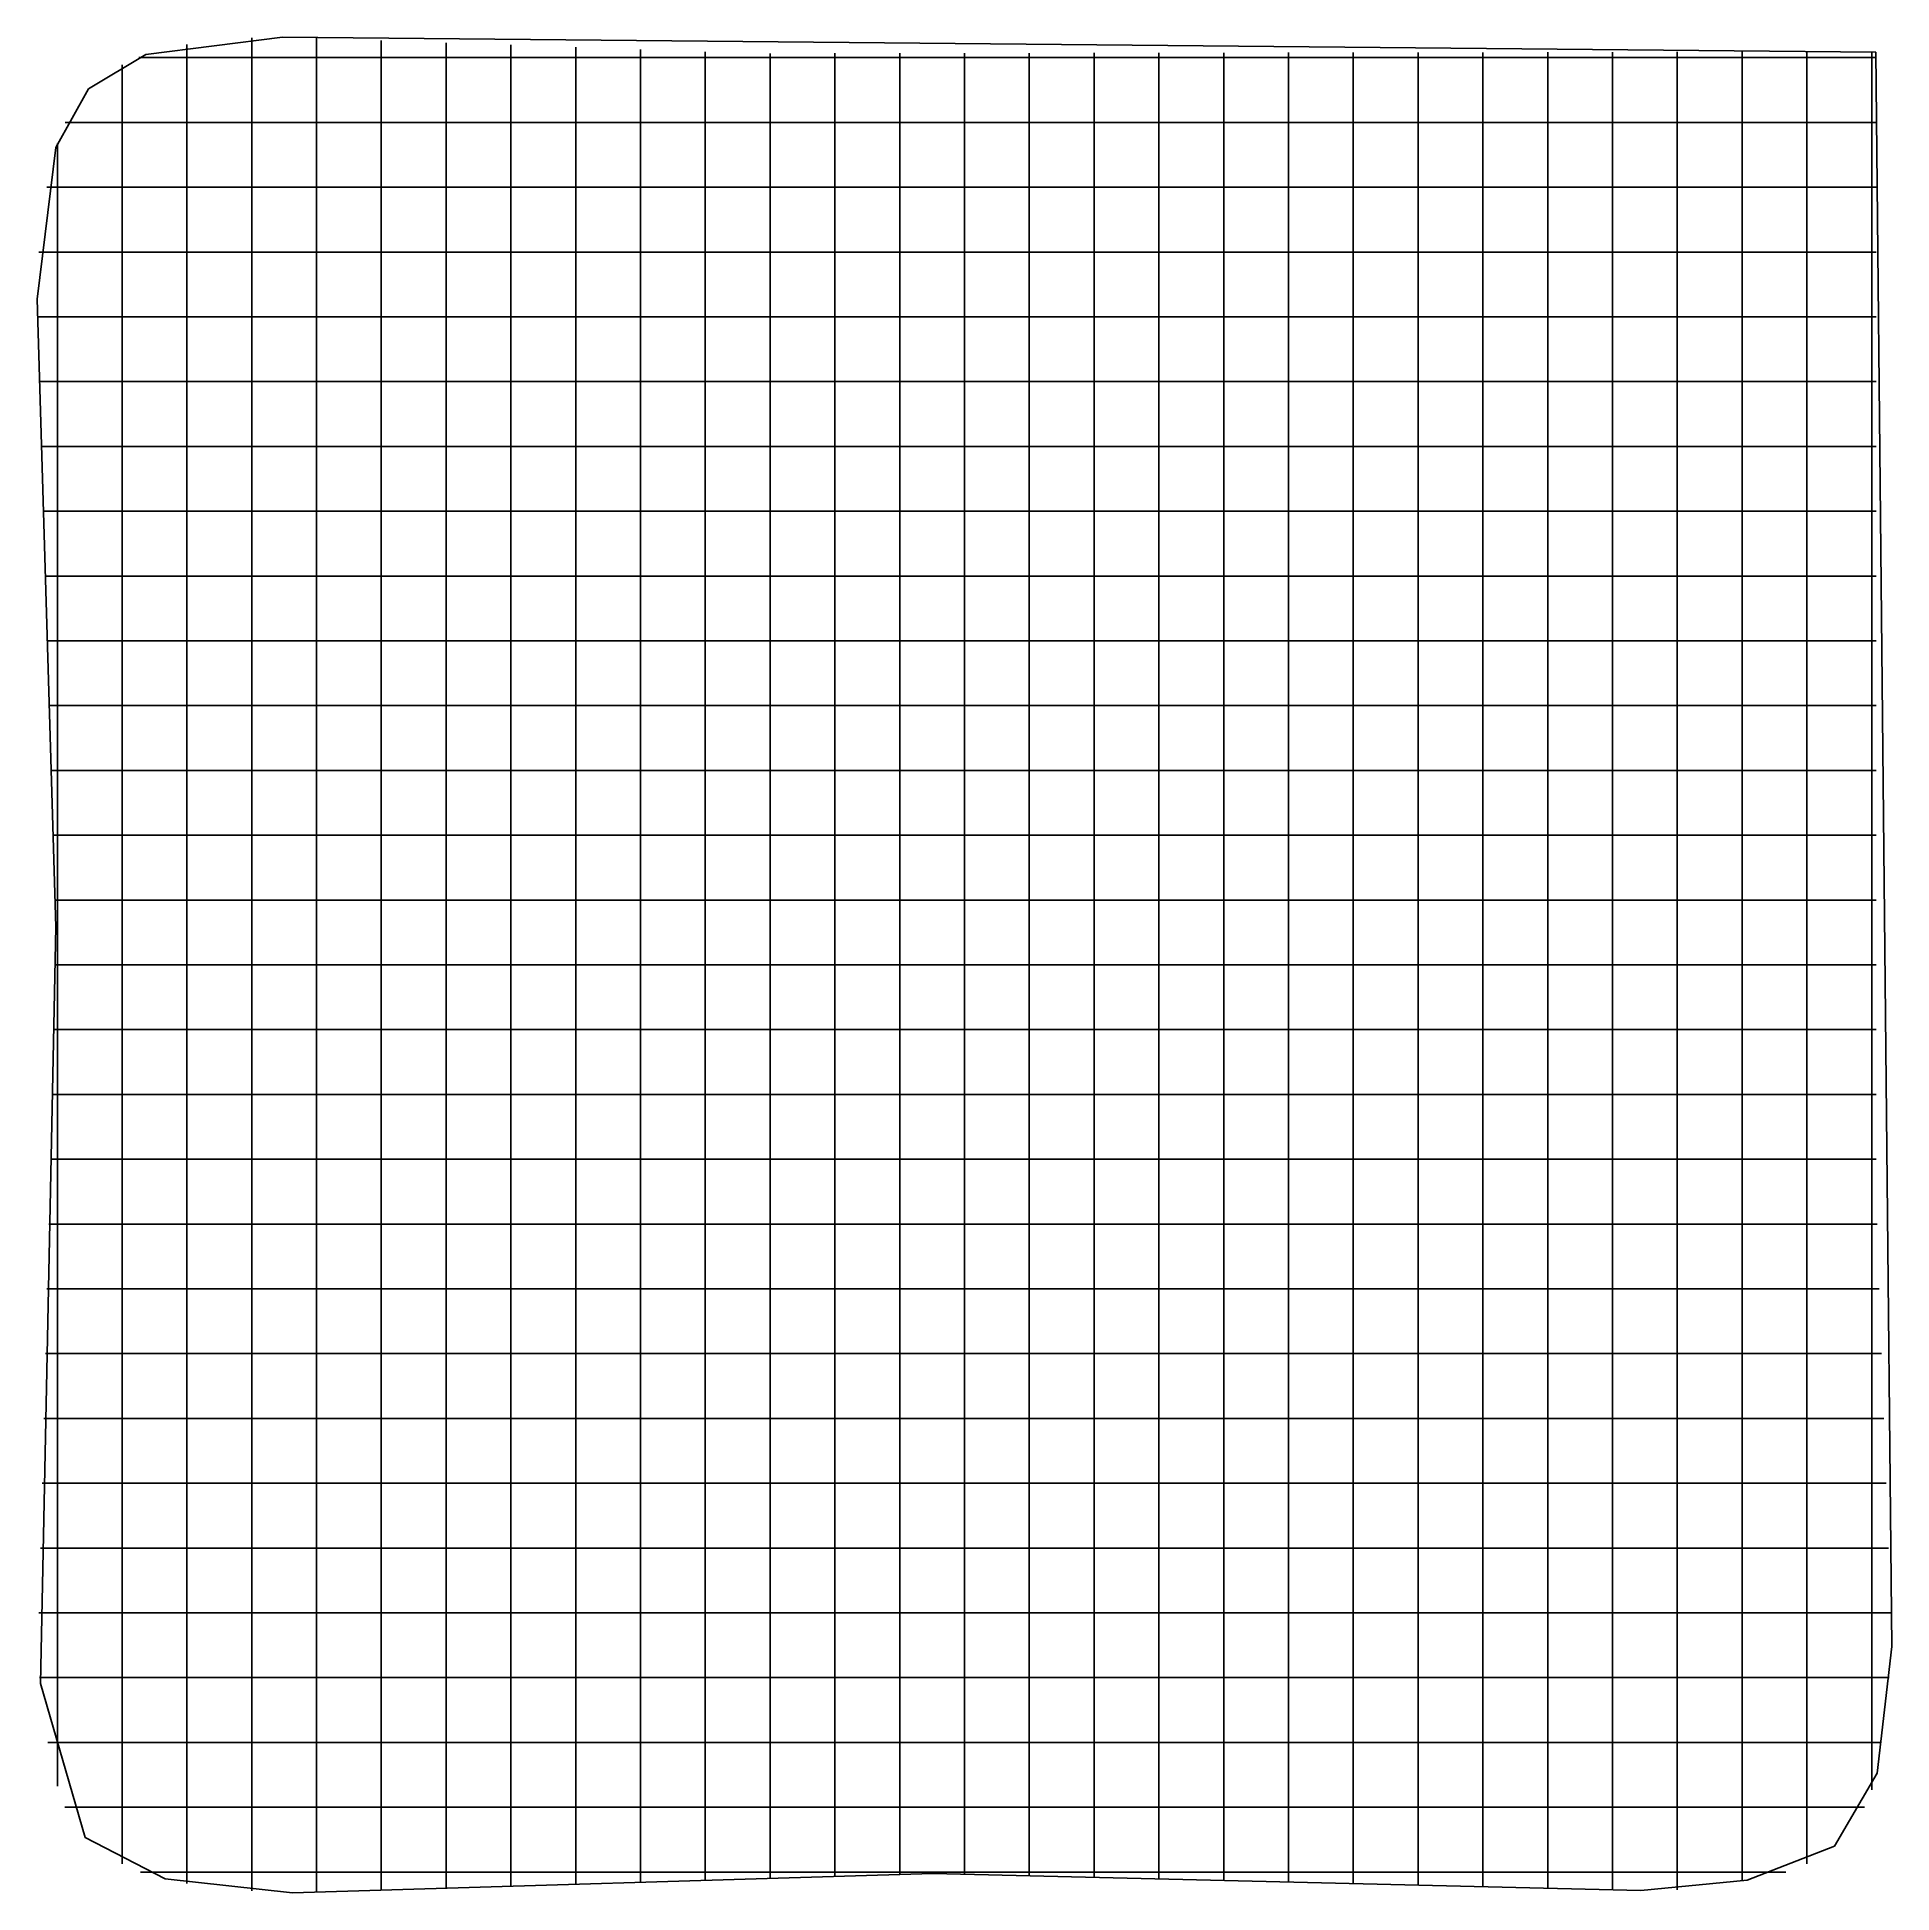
# Model space of a CAD drawing. Extents: x 0.4 to 14.7, y 0.4 to 14.8.
import ezdxf

# ---------------------------------------------------------------- set-up
doc = ezdxf.new("R2010")
doc.units = 0

msp = doc.modelspace()

# ---------------------------------------------------------------- linework, layer by layer
for p, q in [((2.329099, 14.750729), (1.276479, 14.616638)), ((2.329099, 14.750729), (1.276479, 14.616638)), ((14.624342, 14.634893), (2.329099, 14.750729)), ((14.624342, 14.634893), (2.329099, 14.750729)), ((1.276479, 14.616638), (0.832411, 14.352398)), ((1.276479, 14.616638), (0.832411, 14.352398)), ((1.592849, 14.678548), (1.592849, 14.695)), ((1.592849, 13.458345), (1.592849, 14.678548)), ((2.092849, 14.743), (2.092849, 14.744)), ((2.092849, 14.726548), (2.092849, 14.743)), ((2.092849, 13.406158), (2.092849, 14.726548)), ((2.592849, 14.725548), (2.592849, 14.742)), ((2.592849, 13.397597), (2.592849, 14.725548)), ((3.092849, 14.707548), (3.092849, 14.724)), ((3.092849, 13.411732), (3.092849, 14.707548)), ((3.592849, 14.690548), (3.592849, 14.707)), ((3.592849, 13.425923), (3.592849, 14.690548)), ((4.092849, 14.673494), (4.092849, 14.689945)), ((4.092849, 13.439113), (4.092849, 14.673494)), ((4.592849, 14.655548), (4.592849, 14.672)), ((4.592849, 13.453303), (4.592849, 14.655548)), ((5.092849, 14.638548), (5.092849, 14.655)), ((5.092849, 13.467494), (5.092849, 14.638548)), ((5.592849, 14.620548), (5.592849, 14.637)), ((5.592849, 13.481629), (5.592849, 14.620548)), ((6.092849, 14.608548), (6.092849, 14.625)), ((6.092849, 13.496094), (6.092849, 14.608548)), ((6.592849, 14.609548), (6.592849, 14.626)), ((6.592849, 13.510326), (6.592849, 14.609548)), ((7.092849, 14.610548), (7.092849, 14.627)), ((7.092849, 13.525503), (7.092849, 14.610548)), ((7.592849, 14.611548), (7.592849, 14.628)), ((7.592849, 13.521777), (7.592849, 14.611548)), ((8.092849, 14.611548), (8.092849, 14.628)), ((8.092849, 13.510435), (8.092849, 14.611548)), ((8.592849, 14.612548), (8.592849, 14.629)), ((8.592849, 13.499148), (8.592849, 14.612548)), ((9.092849, 14.613548), (9.092849, 14.63)), ((9.092849, 13.487861), (9.092849, 14.613548)), ((9.592849, 14.613548), (9.592849, 14.63)), ((9.592849, 13.476519), (9.592849, 14.613548)), ((10.092849, 14.614548), (10.092849, 14.631)), ((10.092849, 13.465232), (10.092849, 14.614548)), ((10.592849, 14.615548), (10.592849, 14.632)), ((10.592849, 13.453945), (10.592849, 14.615548)), ((11.092849, 14.616548), (11.092849, 14.633)), ((11.092849, 13.442658), (11.092849, 14.616548)), ((11.592849, 14.616548), (11.592849, 14.633)), ((11.592849, 13.431316), (11.592849, 14.616548)), ((12.092849, 14.617548), (12.092849, 14.634)), ((12.092849, 13.420029), (12.092849, 14.617548)), ((12.592849, 14.618548), (12.592849, 14.635)), ((12.592849, 13.408742), (12.592849, 14.618548)), ((13.092849, 14.619548), (13.092849, 14.635945)), ((13.092849, 13.408797), (13.092849, 14.619548)), ((13.592849, 14.619548), (13.592849, 14.636)), ((13.592849, 13.473068), (13.592849, 14.619548)), ((14.092849, 14.620548), (14.092849, 14.637)), ((14.092849, 13.596939), (14.092849, 14.620548)), ((14.592849, 14.621548), (14.592849, 14.638)), ((14.592849, 14.137626), (14.592849, 14.621548)), ((14.748524, 2.331371), (14.624342, 14.634893)), ((14.748524, 2.331371), (14.624342, 14.634893)), ((1.092849, 14.520494), (1.092849, 14.536945)), ((1.092849, 13.5914), (1.092849, 14.520494)), ((1.221, 14.592238), (1.237452, 14.592238)), ((1.221, 14.592238), (1.237452, 14.592238)), ((1.237452, 14.592238), (1.714758, 14.592238)), ((1.714758, 14.592238), (1.998306, 14.592238)), ((1.998306, 14.592238), (2.080565, 14.592238)), ((2.080565, 14.592238), (3.498306, 14.592238)), ((3.498306, 14.592238), (3.514758, 14.592238)), ((3.514758, 14.592238), (3.798306, 14.592238)), ((3.798306, 14.592238), (3.880565, 14.592238)), ((3.880565, 14.592238), (5.298306, 14.592238)), ((5.298306, 14.592238), (5.314758, 14.592238)), ((5.314758, 14.592238), (5.598306, 14.592238)), ((5.598306, 14.592238), (5.64481, 14.592238)), ((5.64481, 14.592238), (5.661261, 14.592238)), ((5.661261, 14.592238), (7.079003, 14.592238)), ((7.079003, 14.592238), (7.161261, 14.592238)), ((7.161261, 14.592238), (7.44481, 14.592238)), ((7.44481, 14.592238), (7.461261, 14.592238)), ((7.461261, 14.592238), (8.879003, 14.592238)), ((8.879003, 14.592238), (8.961261, 14.592238)), ((8.961261, 14.592238), (9.24481, 14.592238)), ((9.24481, 14.592238), (9.261261, 14.592238)), ((9.261261, 14.592238), (10.679003, 14.592238)), ((10.679003, 14.592238), (10.761261, 14.592238)), ((10.761261, 14.592238), (11.04481, 14.592238)), ((11.04481, 14.592238), (11.061261, 14.592238)), ((11.061261, 14.592238), (12.479003, 14.592238)), ((12.479003, 14.592238), (12.561261, 14.592238)), ((12.561261, 14.592238), (12.84481, 14.592238)), ((12.84481, 14.592238), (12.861261, 14.592238)), ((12.861261, 14.592238), (14.279003, 14.592238)), ((14.279003, 14.592238), (14.342452, 14.592238)), ((14.342452, 14.592238), (14.626, 14.592238)), ((0.832411, 14.352398), (0.58202, 13.899679)), ((0.832411, 14.352398), (0.58202, 13.899679)), ((0.654, 14.092238), (0.670452, 14.092238)), ((0.654, 14.092238), (0.670452, 14.092238)), ((0.670452, 14.092238), (1.683665, 14.092238)), ((1.683665, 14.092238), (1.765923, 14.092238)), ((1.765923, 14.092238), (2.049471, 14.092238)), ((2.049471, 14.092238), (2.065923, 14.092238)), ((2.065923, 14.092238), (3.483665, 14.092238)), ((3.483665, 14.092238), (3.565923, 14.092238)), ((3.565923, 14.092238), (3.849471, 14.092238)), ((3.849471, 14.092238), (3.865923, 14.092238)), ((3.865923, 14.092238), (5.283665, 14.092238)), ((5.283665, 14.092238), (5.365923, 14.092238)), ((5.365923, 14.092238), (5.649471, 14.092238)), ((5.649471, 14.092238), (5.665923, 14.092238)), ((5.665923, 14.092238), (7.083665, 14.092238)), ((7.083665, 14.092238), (7.165923, 14.092238)), ((7.165923, 14.092238), (7.449471, 14.092238)), ((7.449471, 14.092238), (7.465923, 14.092238)), ((7.465923, 14.092238), (8.883665, 14.092238)), ((8.883665, 14.092238), (8.965923, 14.092238)), ((8.965923, 14.092238), (9.249471, 14.092238)), ((9.249471, 14.092238), (9.265923, 14.092238)), ((9.265923, 14.092238), (10.683665, 14.092238)), ((10.683665, 14.092238), (10.765923, 14.092238)), ((10.765923, 14.092238), (11.049471, 14.092238)), ((11.049471, 14.092238), (11.065923, 14.092238)), ((11.065923, 14.092238), (12.483665, 14.092238)), ((12.483665, 14.092238), (12.565923, 14.092238)), ((12.565923, 14.092238), (12.849471, 14.092238)), ((12.849471, 14.092238), (12.865923, 14.092238)), ((12.865923, 14.092238), (14.283665, 14.092238)), ((14.283665, 14.092238), (14.342452, 14.092238)), ((14.342452, 14.092238), (14.626, 14.092238)), ((14.592849, 13.855023), (14.592849, 14.137626)), ((0.58202, 13.899679), (0.436824, 12.729066)), ((0.58202, 13.899679), (0.436824, 12.729066)), ((0.592849, 13.858136), (0.592849, 13.929)), ((0.592849, 13.841593), (0.592849, 13.858136)), ((0.592849, 12.423919), (0.592849, 13.841593)), ((14.592849, 13.772765), (14.592849, 13.855023)), ((14.592849, 12.354077), (14.592849, 13.772765)), ((0.511, 13.592238), (0.527452, 13.592238)), ((0.511, 13.592238), (0.527452, 13.592238)), ((0.527452, 13.592238), (1.675823, 13.592238)), ((1.092849, 13.509142), (1.092849, 13.5914)), ((1.092849, 13.225594), (1.092849, 13.509142)), ((1.675823, 13.592238), (1.758081, 13.592238)), ((1.758081, 13.592238), (2.041629, 13.592238)), ((2.041629, 13.592238), (2.058081, 13.592238)), ((2.058081, 13.592238), (3.475823, 13.592238)), ((3.475823, 13.592238), (3.558081, 13.592238)), ((3.558081, 13.592238), (3.841629, 13.592238)), ((3.841629, 13.592238), (3.858081, 13.592238)), ((3.858081, 13.592238), (5.275823, 13.592238)), ((5.092849, 13.385235), (5.092849, 13.467494)), ((5.275823, 13.592238), (5.358081, 13.592238)), ((5.358081, 13.592238), (5.641629, 13.592238)), ((5.592849, 13.399371), (5.592849, 13.481629)), ((5.641629, 13.592238), (5.658081, 13.592238)), ((5.658081, 13.592238), (7.075823, 13.592238)), ((6.092849, 13.413835), (6.092849, 13.496094)), ((6.592849, 13.428068), (6.592849, 13.510326)), ((7.075823, 13.592238), (7.158081, 13.592238)), ((7.092849, 13.443245), (7.092849, 13.525503)), ((7.158081, 13.592238), (7.441629, 13.592238)), ((7.441629, 13.592238), (7.458081, 13.592238)), ((7.458081, 13.592238), (8.875823, 13.592238)), ((7.592849, 13.439465), (7.592849, 13.521777)), ((8.092849, 13.428177), (8.092849, 13.510435)), ((8.592849, 13.41689), (8.592849, 13.499148)), ((8.875823, 13.592238), (8.958081, 13.592238)), ((8.958081, 13.592238), (9.241629, 13.592238)), ((9.092849, 13.405603), (9.092849, 13.487861)), ((9.241629, 13.592238), (9.258081, 13.592238)), ((9.258081, 13.592238), (10.675823, 13.592238)), ((9.592849, 13.394261), (9.592849, 13.476519)), ((10.092849, 13.382974), (10.092849, 13.465232)), ((10.675823, 13.592238), (10.758081, 13.592238)), ((10.758081, 13.592238), (11.041629, 13.592238)), ((11.041629, 13.592238), (11.058081, 13.592238)), ((11.058081, 13.592238), (12.475823, 13.592238)), ((12.475823, 13.592238), (12.558081, 13.592238)), ((12.558081, 13.592238), (12.841629, 13.592238)), ((12.841629, 13.592238), (12.858081, 13.592238)), ((12.858081, 13.592238), (14.275823, 13.592238)), ((13.592849, 13.39081), (13.592849, 13.473068)), ((14.092849, 13.514681), (14.092849, 13.596939)), ((14.092849, 13.231132), (14.092849, 13.514681)), ((14.275823, 13.592238), (14.342452, 13.592238)), ((14.342452, 13.592238), (14.626, 13.592238)), ((1.592849, 13.376087), (1.592849, 13.458345)), ((1.592849, 13.092539), (1.592849, 13.376087)), ((2.092849, 13.3239), (2.092849, 13.406158)), ((2.092849, 13.041297), (2.092849, 13.3239)), ((2.592849, 13.315284), (2.592849, 13.397597)), ((3.092849, 13.329474), (3.092849, 13.411732)), ((3.092849, 13.045926), (3.092849, 13.329474)), ((3.592849, 13.343665), (3.592849, 13.425923)), ((3.592849, 13.060116), (3.592849, 13.343665)), ((4.092849, 13.356855), (4.092849, 13.439113)), ((4.092849, 13.074252), (4.092849, 13.356855)), ((4.592849, 13.371045), (4.592849, 13.453303)), ((4.592849, 13.087497), (4.592849, 13.371045)), ((5.092849, 13.101687), (5.092849, 13.385235)), ((5.592849, 13.115823), (5.592849, 13.399371)), ((6.092849, 13.130287), (6.092849, 13.413835)), ((6.592849, 13.145465), (6.592849, 13.428068)), ((7.092849, 13.159697), (7.092849, 13.443245)), ((7.592849, 13.155916), (7.592849, 13.439465)), ((8.092849, 13.144629), (8.092849, 13.428177)), ((8.592849, 13.133342), (8.592849, 13.41689)), ((9.092849, 13.122055), (9.092849, 13.405603)), ((9.592849, 13.110713), (9.592849, 13.394261)), ((10.092849, 13.099426), (10.092849, 13.382974)), ((10.592849, 13.371687), (10.592849, 13.453945)), ((10.592849, 13.088139), (10.592849, 13.371687)), ((11.092849, 13.360345), (11.092849, 13.442658)), ((11.092849, 13.076797), (11.092849, 13.360345)), ((11.592849, 13.349058), (11.592849, 13.431316)), ((11.592849, 13.06551), (11.592849, 13.349058)), ((12.092849, 13.337771), (12.092849, 13.420029)), ((12.092849, 13.054223), (12.092849, 13.337771)), ((12.592849, 13.326484), (12.592849, 13.408742)), ((12.592849, 13.042935), (12.592849, 13.326484)), ((13.092849, 13.326484), (13.092849, 13.408797)), ((13.092849, 13.042935), (13.092849, 13.326484)), ((13.592849, 13.107261), (13.592849, 13.39081)), ((1.092849, 13.209142), (1.092849, 13.225594)), ((1.092849, 11.7914), (1.092849, 13.209142)), ((2.592849, 13.031735), (2.592849, 13.315284)), ((14.092849, 13.214681), (14.092849, 13.231132)), ((14.092849, 11.796939), (14.092849, 13.214681)), ((0.451, 13.092238), (0.467452, 13.092238)), ((0.451, 13.092238), (0.467452, 13.092238)), ((0.467452, 13.092238), (1.672532, 13.092238)), ((1.592849, 13.076087), (1.592849, 13.092539)), ((1.592849, 11.658345), (1.592849, 13.076087)), ((1.672532, 13.092238), (1.75479, 13.092238)), ((1.75479, 13.092238), (2.038339, 13.092238)), ((2.038339, 13.092238), (2.05479, 13.092238)), ((2.05479, 13.092238), (3.472532, 13.092238)), ((2.092849, 13.024845), (2.092849, 13.041297)), ((2.592849, 13.015339), (2.592849, 13.031735)), ((3.092849, 13.029474), (3.092849, 13.045926)), ((3.472532, 13.092238), (3.55479, 13.092238)), ((3.55479, 13.092238), (3.838339, 13.092238)), ((3.592849, 13.043665), (3.592849, 13.060116)), ((3.592849, 11.625923), (3.592849, 13.043665)), ((3.838339, 13.092238), (3.85479, 13.092238)), ((3.85479, 13.092238), (5.272532, 13.092238)), ((4.092849, 13.0578), (4.092849, 13.074252)), ((4.092849, 11.639113), (4.092849, 13.0578)), ((4.592849, 13.071045), (4.592849, 13.087497)), ((4.592849, 11.653303), (4.592849, 13.071045)), ((5.092849, 13.085235), (5.092849, 13.101687)), ((5.092849, 11.667494), (5.092849, 13.085235)), ((5.272532, 13.092238), (5.35479, 13.092238)), ((5.35479, 13.092238), (5.638339, 13.092238)), ((5.592849, 13.099371), (5.592849, 13.115823)), ((5.592849, 11.681629), (5.592849, 13.099371)), ((5.638339, 13.092238), (5.65479, 13.092238)), ((5.65479, 13.092238), (7.072532, 13.092238)), ((6.092849, 13.113835), (6.092849, 13.130287)), ((6.092849, 11.696094), (6.092849, 13.113835)), ((6.592849, 13.129013), (6.592849, 13.145465)), ((6.592849, 11.710326), (6.592849, 13.129013)), ((7.072532, 13.092238), (7.15479, 13.092238)), ((7.092849, 13.143245), (7.092849, 13.159697)), ((7.092849, 11.725503), (7.092849, 13.143245)), ((7.15479, 13.092238), (7.438339, 13.092238)), ((7.438339, 13.092238), (7.45479, 13.092238)), ((7.45479, 13.092238), (8.872532, 13.092238)), ((7.592849, 13.139519), (7.592849, 13.155916)), ((7.592849, 11.721777), (7.592849, 13.139519)), ((8.092849, 13.128177), (8.092849, 13.144629)), ((8.092849, 11.710435), (8.092849, 13.128177)), ((8.592849, 13.11689), (8.592849, 13.133342)), ((8.592849, 11.699148), (8.592849, 13.11689)), ((8.872532, 13.092238), (8.95479, 13.092238)), ((8.95479, 13.092238), (9.238339, 13.092238)), ((9.092849, 13.105603), (9.092849, 13.122055)), ((9.092849, 11.687861), (9.092849, 13.105603)), ((9.238339, 13.092238), (9.25479, 13.092238)), ((9.25479, 13.092238), (10.672532, 13.092238)), ((9.592849, 13.094261), (9.592849, 13.110713)), ((9.592849, 11.676519), (9.592849, 13.094261)), ((10.092849, 13.082974), (10.092849, 13.099426)), ((10.092849, 11.665232), (10.092849, 13.082974)), ((10.592849, 13.071687), (10.592849, 13.088139)), ((10.592849, 11.653945), (10.592849, 13.071687)), ((10.672532, 13.092238), (10.75479, 13.092238)), ((10.75479, 13.092238), (11.038339, 13.092238)), ((11.038339, 13.092238), (11.05479, 13.092238)), ((11.05479, 13.092238), (12.472532, 13.092238)), ((11.092849, 13.0604), (11.092849, 13.076797)), ((11.092849, 11.642658), (11.092849, 13.0604)), ((11.592849, 13.049058), (11.592849, 13.06551)), ((11.592849, 11.631316), (11.592849, 13.049058)), ((12.092849, 13.037771), (12.092849, 13.054223)), ((12.092849, 11.620029), (12.092849, 13.037771)), ((12.472532, 13.092238), (12.55479, 13.092238)), ((12.55479, 13.092238), (12.838339, 13.092238)), ((12.592849, 13.026484), (12.592849, 13.042935)), ((12.838339, 13.092238), (12.85479, 13.092238)), ((12.85479, 13.092238), (14.272532, 13.092238)), ((13.092849, 13.026539), (13.092849, 13.042935)), ((13.592849, 13.09081), (13.592849, 13.107261)), ((13.592849, 11.673068), (13.592849, 13.09081)), ((14.272532, 13.092238), (14.342452, 13.092238)), ((14.342452, 13.092238), (14.626, 13.092238)), ((2.092849, 11.606158), (2.092849, 13.024845)), ((2.592849, 11.597597), (2.592849, 13.015339)), ((3.092849, 11.611732), (3.092849, 13.029474)), ((12.592849, 11.608742), (12.592849, 13.026484)), ((13.092849, 11.608797), (13.092849, 13.026539)), ((0.436824, 12.729066), (0.581678, 7.884326)), ((0.436824, 12.729066), (0.581678, 7.884326)), ((0.438, 12.592238), (0.454452, 12.592238)), ((0.438, 12.592238), (0.454452, 12.592238)), ((0.454452, 12.592238), (1.671819, 12.592238)), ((1.671819, 12.592238), (1.754077, 12.592238)), ((1.754077, 12.592238), (2.037626, 12.592238)), ((2.037626, 12.592238), (2.054077, 12.592238)), ((2.054077, 12.592238), (3.471819, 12.592238)), ((3.471819, 12.592238), (3.554077, 12.592238)), ((3.554077, 12.592238), (3.837626, 12.592238)), ((3.837626, 12.592238), (3.854077, 12.592238)), ((3.854077, 12.592238), (5.271819, 12.592238)), ((5.271819, 12.592238), (5.354077, 12.592238)), ((5.354077, 12.592238), (5.637626, 12.592238)), ((5.637626, 12.592238), (5.654077, 12.592238)), ((5.654077, 12.592238), (7.071819, 12.592238)), ((7.071819, 12.592238), (7.154077, 12.592238)), ((7.154077, 12.592238), (7.437626, 12.592238)), ((7.437626, 12.592238), (7.454077, 12.592238)), ((7.454077, 12.592238), (8.871819, 12.592238)), ((8.871819, 12.592238), (8.954077, 12.592238)), ((8.954077, 12.592238), (9.237626, 12.592238)), ((9.237626, 12.592238), (9.254077, 12.592238)), ((9.254077, 12.592238), (10.671819, 12.592238)), ((10.671819, 12.592238), (10.754077, 12.592238)), ((10.754077, 12.592238), (11.037626, 12.592238)), ((11.037626, 12.592238), (11.054077, 12.592238)), ((11.054077, 12.592238), (12.471819, 12.592238)), ((12.471819, 12.592238), (12.554077, 12.592238)), ((12.554077, 12.592238), (12.837626, 12.592238)), ((12.837626, 12.592238), (12.854077, 12.592238)), ((12.854077, 12.592238), (14.271819, 12.592238)), ((14.271819, 12.592238), (14.342452, 12.592238)), ((14.342452, 12.592238), (14.626, 12.592238)), ((0.592849, 12.341661), (0.592849, 12.423919)), ((0.592849, 12.058113), (0.592849, 12.341661)), ((14.592849, 12.337626), (14.592849, 12.354077)), ((14.592849, 12.055023), (14.592849, 12.337626)), ((0.453, 12.092238), (0.469452, 12.092238)), ((0.453, 12.092238), (0.469452, 12.092238)), ((0.469452, 12.092238), (1.672642, 12.092238)), ((0.592849, 12.041661), (0.592849, 12.058113)), ((0.592849, 10.623919), (0.592849, 12.041661)), ((1.672642, 12.092238), (1.7549, 12.092238)), ((1.7549, 12.092238), (2.038448, 12.092238)), ((2.038448, 12.092238), (2.0549, 12.092238)), ((2.0549, 12.092238), (3.472642, 12.092238)), ((3.472642, 12.092238), (3.5549, 12.092238)), ((3.5549, 12.092238), (3.838448, 12.092238)), ((3.838448, 12.092238), (3.8549, 12.092238)), ((3.8549, 12.092238), (5.272642, 12.092238)), ((5.272642, 12.092238), (5.3549, 12.092238)), ((5.3549, 12.092238), (5.638448, 12.092238)), ((5.638448, 12.092238), (5.6549, 12.092238)), ((5.6549, 12.092238), (7.072642, 12.092238)), ((7.072642, 12.092238), (7.1549, 12.092238)), ((7.1549, 12.092238), (7.438448, 12.092238)), ((7.438448, 12.092238), (7.4549, 12.092238)), ((7.4549, 12.092238), (8.872642, 12.092238)), ((8.872642, 12.092238), (8.9549, 12.092238)), ((8.9549, 12.092238), (9.238448, 12.092238)), ((9.238448, 12.092238), (9.2549, 12.092238)), ((9.2549, 12.092238), (10.672642, 12.092238)), ((10.672642, 12.092238), (10.7549, 12.092238)), ((10.7549, 12.092238), (11.038448, 12.092238)), ((11.038448, 12.092238), (11.0549, 12.092238)), ((11.0549, 12.092238), (12.472642, 12.092238)), ((12.472642, 12.092238), (12.5549, 12.092238)), ((12.5549, 12.092238), (12.838448, 12.092238)), ((12.838448, 12.092238), (12.8549, 12.092238)), ((12.8549, 12.092238), (14.272642, 12.092238)), ((14.272642, 12.092238), (14.342452, 12.092238)), ((14.342452, 12.092238), (14.626, 12.092238)), ((14.592849, 11.972765), (14.592849, 12.055023)), ((14.592849, 10.554077), (14.592849, 11.972765)), ((1.092849, 11.709142), (1.092849, 11.7914)), ((14.092849, 11.714681), (14.092849, 11.796939)), ((1.092849, 11.425594), (1.092849, 11.709142)), ((1.592849, 11.576087), (1.592849, 11.658345)), ((2.092849, 11.5239), (2.092849, 11.606158)), ((3.092849, 11.529474), (3.092849, 11.611732)), ((3.592849, 11.543665), (3.592849, 11.625923)), ((4.092849, 11.556855), (4.092849, 11.639113)), ((4.592849, 11.571045), (4.592849, 11.653303)), ((5.092849, 11.585235), (5.092849, 11.667494)), ((5.592849, 11.599371), (5.592849, 11.681629)), ((5.592849, 11.315823), (5.592849, 11.599371)), ((6.092849, 11.613835), (6.092849, 11.696094)), ((6.092849, 11.330287), (6.092849, 11.613835)), ((6.592849, 11.628068), (6.592849, 11.710326)), ((6.592849, 11.345465), (6.592849, 11.628068)), ((7.092849, 11.643245), (7.092849, 11.725503)), ((7.092849, 11.359697), (7.092849, 11.643245)), ((7.592849, 11.639465), (7.592849, 11.721777)), ((7.592849, 11.355916), (7.592849, 11.639465)), ((8.092849, 11.628177), (8.092849, 11.710435)), ((8.092849, 11.344629), (8.092849, 11.628177)), ((8.592849, 11.61689), (8.592849, 11.699148)), ((8.592849, 11.333342), (8.592849, 11.61689)), ((9.092849, 11.605603), (9.092849, 11.687861)), ((9.092849, 11.322055), (9.092849, 11.605603)), ((9.592849, 11.594261), (9.592849, 11.676519)), ((10.092849, 11.582974), (10.092849, 11.665232)), ((10.592849, 11.571687), (10.592849, 11.653945)), ((11.092849, 11.560345), (11.092849, 11.642658)), ((11.592849, 11.549058), (11.592849, 11.631316)), ((12.092849, 11.537771), (12.092849, 11.620029)), ((12.592849, 11.526484), (12.592849, 11.608742)), ((13.092849, 11.526484), (13.092849, 11.608797)), ((13.592849, 11.59081), (13.592849, 11.673068)), ((14.092849, 11.431132), (14.092849, 11.714681)), ((0.468, 11.592238), (0.484452, 11.592238)), ((0.468, 11.592238), (0.484452, 11.592238)), ((0.484452, 11.592238), (1.673465, 11.592238)), ((1.592849, 11.292539), (1.592849, 11.576087)), ((1.673465, 11.592238), (1.755723, 11.592238)), ((1.755723, 11.592238), (2.039271, 11.592238)), ((2.039271, 11.592238), (2.055723, 11.592238)), ((2.055723, 11.592238), (3.473465, 11.592238)), ((2.092849, 11.241297), (2.092849, 11.5239)), ((2.592849, 11.515284), (2.592849, 11.597597)), ((2.592849, 11.231735), (2.592849, 11.515284)), ((3.092849, 11.245926), (3.092849, 11.529474)), ((3.473465, 11.592238), (3.555723, 11.592238)), ((3.555723, 11.592238), (3.839271, 11.592238)), ((3.592849, 11.260116), (3.592849, 11.543665)), ((3.839271, 11.592238), (3.855723, 11.592238)), ((3.855723, 11.592238), (5.273465, 11.592238)), ((4.092849, 11.274252), (4.092849, 11.556855)), ((4.592849, 11.287497), (4.592849, 11.571045)), ((5.092849, 11.301687), (5.092849, 11.585235)), ((5.273465, 11.592238), (5.355723, 11.592238)), ((5.355723, 11.592238), (5.639271, 11.592238)), ((5.639271, 11.592238), (5.655723, 11.592238)), ((5.655723, 11.592238), (7.073465, 11.592238)), ((7.073465, 11.592238), (7.155723, 11.592238)), ((7.155723, 11.592238), (7.439271, 11.592238)), ((7.439271, 11.592238), (7.455723, 11.592238)), ((7.455723, 11.592238), (8.873465, 11.592238)), ((8.873465, 11.592238), (8.955723, 11.592238)), ((8.955723, 11.592238), (9.239271, 11.592238)), ((9.239271, 11.592238), (9.255723, 11.592238)), ((9.255723, 11.592238), (10.673465, 11.592238)), ((9.592849, 11.310713), (9.592849, 11.594261)), ((10.092849, 11.299426), (10.092849, 11.582974)), ((10.592849, 11.288139), (10.592849, 11.571687)), ((10.673465, 11.592238), (10.755723, 11.592238)), ((10.755723, 11.592238), (11.039271, 11.592238)), ((11.039271, 11.592238), (11.055723, 11.592238)), ((11.055723, 11.592238), (12.473465, 11.592238)), ((11.092849, 11.276797), (11.092849, 11.560345)), ((11.592849, 11.26551), (11.592849, 11.549058)), ((12.092849, 11.254223), (12.092849, 11.537771)), ((12.473465, 11.592238), (12.555723, 11.592238)), ((12.555723, 11.592238), (12.839271, 11.592238)), ((12.592849, 11.242935), (12.592849, 11.526484)), ((12.839271, 11.592238), (12.855723, 11.592238)), ((12.855723, 11.592238), (14.273465, 11.592238)), ((13.092849, 11.242935), (13.092849, 11.526484)), ((13.592849, 11.307261), (13.592849, 11.59081)), ((14.273465, 11.592238), (14.342452, 11.592238)), ((14.342452, 11.592238), (14.626, 11.592238)), ((1.092849, 11.409142), (1.092849, 11.425594)), ((1.092849, 9.9914), (1.092849, 11.409142)), ((5.592849, 11.299371), (5.592849, 11.315823)), ((6.092849, 11.313835), (6.092849, 11.330287)), ((6.092849, 9.896094), (6.092849, 11.313835)), ((6.592849, 11.329013), (6.592849, 11.345465)), ((6.592849, 9.910326), (6.592849, 11.329013)), ((7.092849, 11.343245), (7.092849, 11.359697)), ((7.092849, 9.925503), (7.092849, 11.343245)), ((7.592849, 11.339519), (7.592849, 11.355916)), ((7.592849, 9.921777), (7.592849, 11.339519)), ((8.092849, 11.328177), (8.092849, 11.344629)), ((8.092849, 9.910435), (8.092849, 11.328177)), ((8.592849, 11.31689), (8.592849, 11.333342)), ((8.592849, 9.899148), (8.592849, 11.31689)), ((9.092849, 11.305603), (9.092849, 11.322055)), ((14.092849, 11.414681), (14.092849, 11.431132)), ((14.092849, 9.996939), (14.092849, 11.414681)), ((1.592849, 11.276087), (1.592849, 11.292539)), ((1.592849, 9.858345), (1.592849, 11.276087)), ((2.092849, 11.224845), (2.092849, 11.241297)), ((2.092849, 9.806158), (2.092849, 11.224845)), ((2.592849, 11.215339), (2.592849, 11.231735)), ((2.592849, 9.797597), (2.592849, 11.215339)), ((3.092849, 11.229474), (3.092849, 11.245926)), ((3.092849, 9.811732), (3.092849, 11.229474)), ((3.592849, 11.243665), (3.592849, 11.260116)), ((3.592849, 9.825923), (3.592849, 11.243665)), ((4.092849, 11.2578), (4.092849, 11.274252)), ((4.092849, 9.839113), (4.092849, 11.2578)), ((4.592849, 11.271045), (4.592849, 11.287497)), ((4.592849, 9.853303), (4.592849, 11.271045)), ((5.092849, 11.285235), (5.092849, 11.301687)), ((5.092849, 9.867494), (5.092849, 11.285235)), ((5.592849, 9.881629), (5.592849, 11.299371)), ((9.092849, 9.887861), (9.092849, 11.305603)), ((9.592849, 11.294261), (9.592849, 11.310713)), ((9.592849, 9.876519), (9.592849, 11.294261)), ((10.092849, 11.282974), (10.092849, 11.299426)), ((10.092849, 9.865232), (10.092849, 11.282974)), ((10.592849, 11.271687), (10.592849, 11.288139)), ((10.592849, 9.853945), (10.592849, 11.271687)), ((11.092849, 11.2604), (11.092849, 11.276797)), ((11.092849, 9.842658), (11.092849, 11.2604)), ((11.592849, 11.249058), (11.592849, 11.26551)), ((11.592849, 9.831316), (11.592849, 11.249058)), ((12.092849, 11.237771), (12.092849, 11.254223)), ((12.092849, 9.820029), (12.092849, 11.237771)), ((12.592849, 11.226484), (12.592849, 11.242935)), ((12.592849, 9.808742), (12.592849, 11.226484)), ((13.092849, 11.226539), (13.092849, 11.242935)), ((13.092849, 9.808797), (13.092849, 11.226539)), ((13.592849, 11.29081), (13.592849, 11.307261)), ((13.592849, 9.873068), (13.592849, 11.29081)), ((0.484, 11.092238), (0.500452, 11.092238)), ((0.484, 11.092238), (0.500452, 11.092238)), ((0.500452, 11.092238), (1.674342, 11.092238)), ((1.674342, 11.092238), (1.7566, 11.092238)), ((1.7566, 11.092238), (2.040148, 11.092238)), ((2.040148, 11.092238), (2.0566, 11.092238)), ((2.0566, 11.092238), (3.474342, 11.092238)), ((3.474342, 11.092238), (3.5566, 11.092238)), ((3.5566, 11.092238), (3.840148, 11.092238)), ((3.840148, 11.092238), (3.8566, 11.092238)), ((3.8566, 11.092238), (5.274342, 11.092238)), ((5.274342, 11.092238), (5.3566, 11.092238)), ((5.3566, 11.092238), (5.640148, 11.092238)), ((5.640148, 11.092238), (5.6566, 11.092238)), ((5.6566, 11.092238), (7.074342, 11.092238)), ((7.074342, 11.092238), (7.1566, 11.092238)), ((7.1566, 11.092238), (7.440148, 11.092238)), ((7.440148, 11.092238), (7.4566, 11.092238)), ((7.4566, 11.092238), (8.874342, 11.092238)), ((8.874342, 11.092238), (8.9566, 11.092238)), ((8.9566, 11.092238), (9.240148, 11.092238)), ((9.240148, 11.092238), (9.2566, 11.092238)), ((9.2566, 11.092238), (10.674342, 11.092238)), ((10.674342, 11.092238), (10.7566, 11.092238)), ((10.7566, 11.092238), (11.040148, 11.092238)), ((11.040148, 11.092238), (11.0566, 11.092238)), ((11.0566, 11.092238), (12.474342, 11.092238)), ((12.474342, 11.092238), (12.5566, 11.092238)), ((12.5566, 11.092238), (12.840148, 11.092238)), ((12.840148, 11.092238), (12.8566, 11.092238)), ((12.8566, 11.092238), (14.274342, 11.092238)), ((14.274342, 11.092238), (14.342452, 11.092238)), ((14.342452, 11.092238), (14.626, 11.092238)), ((0.592849, 10.541661), (0.592849, 10.623919)), ((0.499, 10.592238), (0.515452, 10.592238)), ((0.499, 10.592238), (0.515452, 10.592238)), ((0.515452, 10.592238), (1.675165, 10.592238)), ((0.592849, 10.258113), (0.592849, 10.541661)), ((1.675165, 10.592238), (1.757423, 10.592238)), ((1.757423, 10.592238), (2.040971, 10.592238)), ((2.040971, 10.592238), (2.057423, 10.592238)), ((2.057423, 10.592238), (3.475165, 10.592238)), ((3.475165, 10.592238), (3.557423, 10.592238)), ((3.557423, 10.592238), (3.840971, 10.592238)), ((3.840971, 10.592238), (3.857423, 10.592238)), ((3.857423, 10.592238), (5.275165, 10.592238)), ((5.275165, 10.592238), (5.357423, 10.592238)), ((5.357423, 10.592238), (5.640971, 10.592238)), ((5.640971, 10.592238), (5.657423, 10.592238)), ((5.657423, 10.592238), (7.075165, 10.592238)), ((7.075165, 10.592238), (7.157423, 10.592238)), ((7.157423, 10.592238), (7.440971, 10.592238)), ((7.440971, 10.592238), (7.457423, 10.592238)), ((7.457423, 10.592238), (8.875165, 10.592238)), ((8.875165, 10.592238), (8.957423, 10.592238)), ((8.957423, 10.592238), (9.240971, 10.592238)), ((9.240971, 10.592238), (9.257423, 10.592238)), ((9.257423, 10.592238), (10.675165, 10.592238)), ((10.675165, 10.592238), (10.757423, 10.592238)), ((10.757423, 10.592238), (11.040971, 10.592238)), ((11.040971, 10.592238), (11.057423, 10.592238)), ((11.057423, 10.592238), (12.475165, 10.592238)), ((12.475165, 10.592238), (12.557423, 10.592238)), ((12.557423, 10.592238), (12.840971, 10.592238)), ((12.840971, 10.592238), (12.857423, 10.592238)), ((12.857423, 10.592238), (14.275165, 10.592238)), ((14.275165, 10.592238), (14.342452, 10.592238)), ((14.342452, 10.592238), (14.626, 10.592238)), ((14.592849, 10.537626), (14.592849, 10.554077)), ((14.592849, 10.255023), (14.592849, 10.537626)), ((0.592849, 10.241661), (0.592849, 10.258113)), ((0.592849, 8.823919), (0.592849, 10.241661)), ((14.592849, 10.172765), (14.592849, 10.255023)), ((14.592849, 8.754077), (14.592849, 10.172765)), ((0.514, 10.092238), (0.530452, 10.092238)), ((0.514, 10.092238), (0.530452, 10.092238)), ((0.530452, 10.092238), (1.675987, 10.092238)), ((1.675987, 10.092238), (1.758245, 10.092238)), ((1.758245, 10.092238), (2.041794, 10.092238)), ((2.041794, 10.092238), (2.058245, 10.092238)), ((2.058245, 10.092238), (3.475987, 10.092238)), ((3.475987, 10.092238), (3.558245, 10.092238)), ((3.558245, 10.092238), (3.841794, 10.092238)), ((3.841794, 10.092238), (3.858245, 10.092238)), ((3.858245, 10.092238), (5.275987, 10.092238)), ((5.275987, 10.092238), (5.358245, 10.092238)), ((5.358245, 10.092238), (5.641794, 10.092238)), ((5.641794, 10.092238), (5.658245, 10.092238)), ((5.658245, 10.092238), (7.075987, 10.092238)), ((7.075987, 10.092238), (7.158245, 10.092238)), ((7.158245, 10.092238), (7.441794, 10.092238)), ((7.441794, 10.092238), (7.458245, 10.092238)), ((7.458245, 10.092238), (8.875987, 10.092238)), ((8.875987, 10.092238), (8.958245, 10.092238)), ((8.958245, 10.092238), (9.241794, 10.092238)), ((9.241794, 10.092238), (9.258245, 10.092238)), ((9.258245, 10.092238), (10.675987, 10.092238)), ((10.675987, 10.092238), (10.758245, 10.092238)), ((10.758245, 10.092238), (11.041794, 10.092238)), ((11.041794, 10.092238), (11.058245, 10.092238)), ((11.058245, 10.092238), (12.475987, 10.092238)), ((12.475987, 10.092238), (12.558245, 10.092238)), ((12.558245, 10.092238), (12.841794, 10.092238)), ((12.841794, 10.092238), (12.858245, 10.092238)), ((12.858245, 10.092238), (14.275987, 10.092238)), ((14.275987, 10.092238), (14.342452, 10.092238)), ((14.342452, 10.092238), (14.626, 10.092238)), ((1.092849, 9.909142), (1.092849, 9.9914)), ((1.092849, 9.625594), (1.092849, 9.909142)), ((5.592849, 9.799371), (5.592849, 9.881629)), ((6.092849, 9.813835), (6.092849, 9.896094)), ((6.592849, 9.828068), (6.592849, 9.910326)), ((7.092849, 9.843245), (7.092849, 9.925503)), ((7.592849, 9.839465), (7.592849, 9.921777)), ((8.092849, 9.828177), (8.092849, 9.910435)), ((8.592849, 9.81689), (8.592849, 9.899148)), ((9.092849, 9.805603), (9.092849, 9.887861)), ((14.092849, 9.914681), (14.092849, 9.996939)), ((14.092849, 9.631132), (14.092849, 9.914681)), ((1.592849, 9.776087), (1.592849, 9.858345)), ((1.592849, 9.492539), (1.592849, 9.776087)), ((2.092849, 9.7239), (2.092849, 9.806158)), ((2.592849, 9.715284), (2.592849, 9.797597)), ((3.092849, 9.729474), (3.092849, 9.811732)), ((3.592849, 9.743665), (3.592849, 9.825923)), ((3.592849, 9.460116), (3.592849, 9.743665)), ((4.092849, 9.756855), (4.092849, 9.839113)), ((4.092849, 9.474252), (4.092849, 9.756855)), ((4.592849, 9.771045), (4.592849, 9.853303)), ((4.592849, 9.487497), (4.592849, 9.771045)), ((5.092849, 9.785235), (5.092849, 9.867494)), ((5.092849, 9.501687), (5.092849, 9.785235)), ((5.592849, 9.515823), (5.592849, 9.799371)), ((6.092849, 9.530287), (6.092849, 9.813835)), ((6.592849, 9.545465), (6.592849, 9.828068)), ((7.092849, 9.559697), (7.092849, 9.843245)), ((7.592849, 9.555916), (7.592849, 9.839465)), ((8.092849, 9.544629), (8.092849, 9.828177)), ((8.592849, 9.533342), (8.592849, 9.81689)), ((9.092849, 9.522055), (9.092849, 9.805603)), ((9.592849, 9.794261), (9.592849, 9.876519)), ((9.592849, 9.510713), (9.592849, 9.794261)), ((10.092849, 9.782974), (10.092849, 9.865232)), ((10.092849, 9.499426), (10.092849, 9.782974)), ((10.592849, 9.771687), (10.592849, 9.853945)), ((10.592849, 9.488139), (10.592849, 9.771687)), ((11.092849, 9.760345), (11.092849, 9.842658)), ((11.092849, 9.476797), (11.092849, 9.760345)), ((11.592849, 9.749058), (11.592849, 9.831316)), ((11.592849, 9.46551), (11.592849, 9.749058)), ((12.092849, 9.737771), (12.092849, 9.820029)), ((12.092849, 9.454223), (12.092849, 9.737771)), ((12.592849, 9.726484), (12.592849, 9.808742)), ((13.092849, 9.726484), (13.092849, 9.808797)), ((13.592849, 9.79081), (13.592849, 9.873068)), ((13.592849, 9.507261), (13.592849, 9.79081)), ((1.092849, 9.609142), (1.092849, 9.625594)), ((1.092849, 8.1914), (1.092849, 9.609142)), ((2.092849, 9.441297), (2.092849, 9.7239)), ((2.592849, 9.431735), (2.592849, 9.715284)), ((3.092849, 9.445926), (3.092849, 9.729474)), ((12.592849, 9.442935), (12.592849, 9.726484)), ((13.092849, 9.442935), (13.092849, 9.726484)), ((14.092849, 9.614681), (14.092849, 9.631132)), ((14.092849, 8.196939), (14.092849, 9.614681)), ((0.529, 9.592238), (0.545452, 9.592238)), ((0.529, 9.592238), (0.545452, 9.592238)), ((0.545452, 9.592238), (1.67681, 9.592238)), ((1.592849, 9.476087), (1.592849, 9.492539)), ((1.592849, 8.058345), (1.592849, 9.476087)), ((1.67681, 9.592238), (1.759123, 9.592238)), ((1.759123, 9.592238), (2.042671, 9.592238)), ((2.042671, 9.592238), (2.059068, 9.592238)), ((2.059068, 9.592238), (3.47681, 9.592238)), ((3.47681, 9.592238), (3.559123, 9.592238)), ((3.559123, 9.592238), (3.842671, 9.592238)), ((3.592849, 9.443665), (3.592849, 9.460116)), ((3.842671, 9.592238), (3.859068, 9.592238)), ((3.859068, 9.592238), (5.27681, 9.592238)), ((4.092849, 9.4578), (4.092849, 9.474252)), ((4.092849, 8.039113), (4.092849, 9.4578)), ((4.592849, 9.471045), (4.592849, 9.487497)), ((4.592849, 8.053303), (4.592849, 9.471045)), ((5.092849, 9.485235), (5.092849, 9.501687)), ((5.092849, 8.067494), (5.092849, 9.485235)), ((5.27681, 9.592238), (5.359123, 9.592238)), ((5.359123, 9.592238), (5.642671, 9.592238)), ((5.592849, 9.499371), (5.592849, 9.515823)), ((5.592849, 8.081629), (5.592849, 9.499371)), ((5.642671, 9.592238), (5.659068, 9.592238)), ((5.659068, 9.592238), (7.07681, 9.592238)), ((6.092849, 9.513835), (6.092849, 9.530287)), ((6.092849, 8.096094), (6.092849, 9.513835)), ((6.592849, 9.529013), (6.592849, 9.545465)), ((6.592849, 8.110326), (6.592849, 9.529013)), ((7.07681, 9.592238), (7.159123, 9.592238)), ((7.092849, 9.543245), (7.092849, 9.559697)), ((7.092849, 8.125503), (7.092849, 9.543245)), ((7.159123, 9.592238), (7.442671, 9.592238)), ((7.442671, 9.592238), (7.459068, 9.592238)), ((7.459068, 9.592238), (8.87681, 9.592238)), ((7.592849, 9.539519), (7.592849, 9.555916)), ((7.592849, 8.121777), (7.592849, 9.539519)), ((8.092849, 9.528177), (8.092849, 9.544629)), ((8.092849, 8.110435), (8.092849, 9.528177)), ((8.592849, 9.51689), (8.592849, 9.533342)), ((8.592849, 8.099148), (8.592849, 9.51689)), ((8.87681, 9.592238), (8.959123, 9.592238)), ((8.959123, 9.592238), (9.242671, 9.592238)), ((9.092849, 9.505603), (9.092849, 9.522055)), ((9.092849, 8.087861), (9.092849, 9.505603)), ((9.242671, 9.592238), (9.259068, 9.592238)), ((9.259068, 9.592238), (10.67681, 9.592238)), ((9.592849, 9.494261), (9.592849, 9.510713)), ((9.592849, 8.076519), (9.592849, 9.494261)), ((10.092849, 9.482974), (10.092849, 9.499426)), ((10.092849, 8.065232), (10.092849, 9.482974)), ((10.592849, 9.471687), (10.592849, 9.488139)), ((10.592849, 8.053945), (10.592849, 9.471687)), ((10.67681, 9.592238), (10.759123, 9.592238)), ((10.759123, 9.592238), (11.042671, 9.592238)), ((11.042671, 9.592238), (11.059068, 9.592238)), ((11.059068, 9.592238), (12.47681, 9.592238)), ((11.092849, 9.4604), (11.092849, 9.476797)), ((11.092849, 8.042658), (11.092849, 9.4604)), ((11.592849, 9.449058), (11.592849, 9.46551)), ((12.092849, 9.437771), (12.092849, 9.454223)), ((12.47681, 9.592238), (12.559123, 9.592238)), ((12.559123, 9.592238), (12.842671, 9.592238)), ((12.842671, 9.592238), (12.859068, 9.592238)), ((12.859068, 9.592238), (14.27681, 9.592238)), ((13.592849, 9.49081), (13.592849, 9.507261)), ((13.592849, 8.073068), (13.592849, 9.49081)), ((14.27681, 9.592238), (14.342452, 9.592238)), ((14.342452, 9.592238), (14.626, 9.592238)), ((2.092849, 9.424845), (2.092849, 9.441297)), ((2.092849, 8.006158), (2.092849, 9.424845)), ((2.592849, 9.415339), (2.592849, 9.431735)), ((2.592849, 7.997597), (2.592849, 9.415339)), ((3.092849, 9.429474), (3.092849, 9.445926)), ((3.092849, 8.011732), (3.092849, 9.429474)), ((3.592849, 8.025923), (3.592849, 9.443665)), ((11.592849, 8.031316), (11.592849, 9.449058)), ((12.092849, 8.020029), (12.092849, 9.437771)), ((12.592849, 9.426484), (12.592849, 9.442935)), ((12.592849, 8.008742), (12.592849, 9.426484)), ((13.092849, 9.426539), (13.092849, 9.442935)), ((13.092849, 8.008797), (13.092849, 9.426539)), ((0.545, 9.092238), (0.561452, 9.092238)), ((0.545, 9.092238), (0.561452, 9.092238)), ((0.561452, 9.092238), (1.677687, 9.092238)), ((1.677687, 9.092238), (1.759945, 9.092238)), ((1.759945, 9.092238), (2.043494, 9.092238)), ((2.043494, 9.092238), (2.059945, 9.092238)), ((2.059945, 9.092238), (3.477687, 9.092238)), ((3.477687, 9.092238), (3.559945, 9.092238)), ((3.559945, 9.092238), (3.843494, 9.092238)), ((3.843494, 9.092238), (3.859945, 9.092238)), ((3.859945, 9.092238), (5.277687, 9.092238)), ((5.277687, 9.092238), (5.359945, 9.092238)), ((5.359945, 9.092238), (5.643494, 9.092238)), ((5.643494, 9.092238), (5.659945, 9.092238)), ((5.659945, 9.092238), (7.077687, 9.092238)), ((7.077687, 9.092238), (7.159945, 9.092238)), ((7.159945, 9.092238), (7.443494, 9.092238)), ((7.443494, 9.092238), (7.459945, 9.092238)), ((7.459945, 9.092238), (8.877687, 9.092238)), ((8.877687, 9.092238), (8.959945, 9.092238)), ((8.959945, 9.092238), (9.243494, 9.092238)), ((9.243494, 9.092238), (9.259945, 9.092238)), ((9.259945, 9.092238), (10.677687, 9.092238)), ((10.677687, 9.092238), (10.759945, 9.092238)), ((10.759945, 9.092238), (11.043494, 9.092238)), ((11.043494, 9.092238), (11.059945, 9.092238)), ((11.059945, 9.092238), (12.477687, 9.092238)), ((12.477687, 9.092238), (12.559945, 9.092238)), ((12.559945, 9.092238), (12.843494, 9.092238)), ((12.843494, 9.092238), (12.859945, 9.092238)), ((12.859945, 9.092238), (14.277687, 9.092238)), ((14.277687, 9.092238), (14.342452, 9.092238)), ((14.342452, 9.092238), (14.626, 9.092238)), ((0.592849, 8.741661), (0.592849, 8.823919)), ((0.592849, 8.458113), (0.592849, 8.741661)), ((14.592849, 8.737626), (14.592849, 8.754077)), ((14.592849, 8.455023), (14.592849, 8.737626)), ((0.56, 8.592238), (0.576452, 8.592238)), ((0.56, 8.592238), (0.576452, 8.592238)), ((0.576452, 8.592238), (1.67851, 8.592238)), ((1.67851, 8.592238), (1.760768, 8.592238)), ((1.760768, 8.592238), (2.044316, 8.592238)), ((2.044316, 8.592238), (2.060768, 8.592238)), ((2.060768, 8.592238), (3.47851, 8.592238)), ((3.47851, 8.592238), (3.560768, 8.592238)), ((3.560768, 8.592238), (3.844316, 8.592238)), ((3.844316, 8.592238), (3.860768, 8.592238)), ((3.860768, 8.592238), (5.27851, 8.592238)), ((5.27851, 8.592238), (5.360768, 8.592238)), ((5.360768, 8.592238), (5.644316, 8.592238)), ((5.644316, 8.592238), (5.660768, 8.592238)), ((5.660768, 8.592238), (7.07851, 8.592238)), ((7.07851, 8.592238), (7.160768, 8.592238)), ((7.160768, 8.592238), (7.444316, 8.592238)), ((7.444316, 8.592238), (7.460768, 8.592238)), ((7.460768, 8.592238), (8.87851, 8.592238)), ((8.87851, 8.592238), (8.960768, 8.592238)), ((8.960768, 8.592238), (9.244316, 8.592238)), ((9.244316, 8.592238), (9.260768, 8.592238)), ((9.260768, 8.592238), (10.67851, 8.592238)), ((10.67851, 8.592238), (10.760768, 8.592238)), ((10.760768, 8.592238), (11.044316, 8.592238)), ((11.044316, 8.592238), (11.060768, 8.592238)), ((11.060768, 8.592238), (12.47851, 8.592238)), ((12.47851, 8.592238), (12.560768, 8.592238)), ((12.560768, 8.592238), (12.844316, 8.592238)), ((12.844316, 8.592238), (12.860768, 8.592238)), ((12.860768, 8.592238), (14.27851, 8.592238)), ((14.27851, 8.592238), (14.342452, 8.592238)), ((14.342452, 8.592238), (14.626, 8.592238)), ((0.592849, 8.441661), (0.592849, 8.458113)), ((14.592849, 8.372765), (14.592849, 8.455023)), ((0.592849, 7.023919), (0.592849, 8.441661)), ((14.592849, 6.954077), (14.592849, 8.372765)), ((1.092849, 8.109142), (1.092849, 8.1914)), ((14.092849, 8.114681), (14.092849, 8.196939)), ((0.575, 8.092238), (0.591452, 8.092238)), ((0.575, 8.092238), (0.591452, 8.092238)), ((0.591452, 8.092238), (1.679332, 8.092238)), ((1.092849, 7.825594), (1.092849, 8.109142)), ((1.592849, 7.976087), (1.592849, 8.058345)), ((1.679332, 8.092238), (1.761645, 8.092238)), ((1.761645, 8.092238), (2.045194, 8.092238)), ((2.045194, 8.092238), (2.06159, 8.092238)), ((2.06159, 8.092238), (3.479332, 8.092238)), ((3.479332, 8.092238), (3.561645, 8.092238)), ((3.561645, 8.092238), (3.845194, 8.092238)), ((3.592849, 7.943665), (3.592849, 8.025923)), ((3.845194, 8.092238), (3.86159, 8.092238)), ((3.86159, 8.092238), (5.279332, 8.092238)), ((4.092849, 7.956855), (4.092849, 8.039113)), ((4.592849, 7.971045), (4.592849, 8.053303)), ((5.092849, 7.985235), (5.092849, 8.067494)), ((5.279332, 8.092238), (5.361645, 8.092238)), ((5.361645, 8.092238), (5.645194, 8.092238)), ((5.592849, 7.999371), (5.592849, 8.081629)), ((5.645194, 8.092238), (5.66159, 8.092238)), ((5.66159, 8.092238), (7.079332, 8.092238)), ((6.092849, 8.013835), (6.092849, 8.096094)), ((6.592849, 8.028068), (6.592849, 8.110326)), ((6.592849, 7.745465), (6.592849, 8.028068)), ((7.079332, 8.092238), (7.161645, 8.092238)), ((7.092849, 8.043245), (7.092849, 8.125503)), ((7.092849, 7.759697), (7.092849, 8.043245)), ((7.161645, 8.092238), (7.445194, 8.092238)), ((7.445194, 8.092238), (7.46159, 8.092238)), ((7.46159, 8.092238), (8.879332, 8.092238)), ((7.592849, 8.039465), (7.592849, 8.121777)), ((7.592849, 7.755916), (7.592849, 8.039465)), ((8.092849, 8.028177), (8.092849, 8.110435)), ((8.092849, 7.744629), (8.092849, 8.028177)), ((8.592849, 8.01689), (8.592849, 8.099148)), ((8.879332, 8.092238), (8.961645, 8.092238)), ((8.961645, 8.092238), (9.245194, 8.092238)), ((9.092849, 8.005603), (9.092849, 8.087861)), ((9.245194, 8.092238), (9.26159, 8.092238)), ((9.26159, 8.092238), (10.679332, 8.092238)), ((9.592849, 7.994261), (9.592849, 8.076519)), ((10.092849, 7.982974), (10.092849, 8.065232)), ((10.592849, 7.971687), (10.592849, 8.053945)), ((10.679332, 8.092238), (10.761645, 8.092238)), ((10.761645, 8.092238), (11.045194, 8.092238)), ((11.045194, 8.092238), (11.06159, 8.092238)), ((11.06159, 8.092238), (12.479332, 8.092238)), ((11.092849, 7.960345), (11.092849, 8.042658)), ((11.592849, 7.949058), (11.592849, 8.031316)), ((12.092849, 7.937771), (12.092849, 8.020029)), ((12.479332, 8.092238), (12.561645, 8.092238)), ((12.561645, 8.092238), (12.845194, 8.092238)), ((12.845194, 8.092238), (12.86159, 8.092238)), ((12.86159, 8.092238), (14.279332, 8.092238)), ((13.592849, 7.99081), (13.592849, 8.073068)), ((14.092849, 7.831132), (14.092849, 8.114681)), ((14.279332, 8.092238), (14.342452, 8.092238)), ((14.342452, 8.092238), (14.626, 8.092238)), ((0.581678, 7.884326), (0.461838, 2.047147)), ((0.581678, 7.884326), (0.461838, 2.047147)), ((1.592849, 7.692539), (1.592849, 7.976087)), ((2.092849, 7.9239), (2.092849, 8.006158)), ((2.092849, 7.641297), (2.092849, 7.9239)), ((2.592849, 7.915284), (2.592849, 7.997597)), ((2.592849, 7.631735), (2.592849, 7.915284)), ((3.092849, 7.929474), (3.092849, 8.011732)), ((3.092849, 7.645926), (3.092849, 7.929474)), ((3.592849, 7.660116), (3.592849, 7.943665)), ((4.092849, 7.674252), (4.092849, 7.956855)), ((4.592849, 7.687497), (4.592849, 7.971045)), ((5.092849, 7.701687), (5.092849, 7.985235)), ((5.592849, 7.715823), (5.592849, 7.999371)), ((6.092849, 7.730287), (6.092849, 8.013835)), ((8.592849, 7.733342), (8.592849, 8.01689)), ((9.092849, 7.722055), (9.092849, 8.005603)), ((9.592849, 7.710713), (9.592849, 7.994261)), ((10.092849, 7.699426), (10.092849, 7.982974)), ((10.592849, 7.688139), (10.592849, 7.971687)), ((11.092849, 7.676797), (11.092849, 7.960345)), ((11.592849, 7.66551), (11.592849, 7.949058)), ((12.092849, 7.654223), (12.092849, 7.937771)), ((12.592849, 7.926484), (12.592849, 8.008742)), ((12.592849, 7.642935), (12.592849, 7.926484)), ((13.092849, 7.926484), (13.092849, 8.008797)), ((13.092849, 7.642935), (13.092849, 7.926484)), ((13.592849, 7.707261), (13.592849, 7.99081)), ((1.092849, 7.809142), (1.092849, 7.825594)), ((1.092849, 6.3914), (1.092849, 7.809142)), ((6.592849, 7.729013), (6.592849, 7.745465)), ((7.092849, 7.743245), (7.092849, 7.759697)), ((7.092849, 6.325503), (7.092849, 7.743245)), ((7.592849, 7.739519), (7.592849, 7.755916)), ((7.592849, 6.321777), (7.592849, 7.739519)), ((8.092849, 7.728177), (8.092849, 7.744629)), ((8.592849, 7.71689), (8.592849, 7.733342)), ((14.092849, 7.814681), (14.092849, 7.831132)), ((14.092849, 6.396939), (14.092849, 7.814681)), ((0.576, 7.592238), (0.592452, 7.592238)), ((0.576, 7.592238), (0.592452, 7.592238)), ((0.592452, 7.592238), (1.679387, 7.592238)), ((1.592849, 7.676087), (1.592849, 7.692539)), ((1.592849, 6.258345), (1.592849, 7.676087)), ((1.679387, 7.592238), (1.7617, 7.592238)), ((1.7617, 7.592238), (2.045248, 7.592238)), ((2.045248, 7.592238), (2.061645, 7.592238)), ((2.061645, 7.592238), (3.479387, 7.592238)), ((2.092849, 7.624845), (2.092849, 7.641297)), ((2.092849, 6.206158), (2.092849, 7.624845)), ((2.592849, 7.615339), (2.592849, 7.631735)), ((2.592849, 6.197597), (2.592849, 7.615339)), ((3.092849, 7.629474), (3.092849, 7.645926)), ((3.092849, 6.211732), (3.092849, 7.629474)), ((3.479387, 7.592238), (3.5617, 7.592238)), ((3.5617, 7.592238), (3.845248, 7.592238)), ((3.592849, 7.643665), (3.592849, 7.660116)), ((3.592849, 6.225923), (3.592849, 7.643665)), ((3.845248, 7.592238), (3.861645, 7.592238)), ((3.861645, 7.592238), (5.279387, 7.592238)), ((4.092849, 7.6578), (4.092849, 7.674252)), ((4.092849, 6.239113), (4.092849, 7.6578)), ((4.592849, 7.671045), (4.592849, 7.687497)), ((4.592849, 6.253303), (4.592849, 7.671045)), ((5.092849, 7.685235), (5.092849, 7.701687)), ((5.092849, 6.267494), (5.092849, 7.685235)), ((5.279387, 7.592238), (5.3617, 7.592238)), ((5.3617, 7.592238), (5.645248, 7.592238)), ((5.592849, 7.699371), (5.592849, 7.715823)), ((5.592849, 6.281629), (5.592849, 7.699371)), ((5.645248, 7.592238), (5.661645, 7.592238)), ((5.661645, 7.592238), (7.079387, 7.592238)), ((6.092849, 7.713835), (6.092849, 7.730287)), ((6.092849, 6.296094), (6.092849, 7.713835)), ((6.592849, 6.310326), (6.592849, 7.729013)), ((7.079387, 7.592238), (7.1617, 7.592238)), ((7.1617, 7.592238), (7.445248, 7.592238)), ((7.445248, 7.592238), (7.461645, 7.592238)), ((7.461645, 7.592238), (8.879387, 7.592238)), ((8.092849, 6.310435), (8.092849, 7.728177)), ((8.592849, 6.299148), (8.592849, 7.71689)), ((8.879387, 7.592238), (8.9617, 7.592238)), ((8.9617, 7.592238), (9.245248, 7.592238)), ((9.092849, 7.705603), (9.092849, 7.722055)), ((9.092849, 6.287861), (9.092849, 7.705603)), ((9.245248, 7.592238), (9.261645, 7.592238)), ((9.261645, 7.592238), (10.679387, 7.592238)), ((9.592849, 7.694261), (9.592849, 7.710713)), ((9.592849, 6.276519), (9.592849, 7.694261)), ((10.092849, 7.682974), (10.092849, 7.699426)), ((10.092849, 6.265232), (10.092849, 7.682974)), ((10.592849, 7.671687), (10.592849, 7.688139)), ((10.592849, 6.253945), (10.592849, 7.671687)), ((10.679387, 7.592238), (10.7617, 7.592238)), ((10.7617, 7.592238), (11.045248, 7.592238)), ((11.045248, 7.592238), (11.061645, 7.592238)), ((11.061645, 7.592238), (12.479387, 7.592238)), ((11.092849, 7.6604), (11.092849, 7.676797)), ((11.092849, 6.242658), (11.092849, 7.6604)), ((11.592849, 7.649058), (11.592849, 7.66551)), ((11.592849, 6.231316), (11.592849, 7.649058)), ((12.092849, 7.637771), (12.092849, 7.654223)), ((12.092849, 6.220029), (12.092849, 7.637771)), ((12.479387, 7.592238), (12.5617, 7.592238)), ((12.5617, 7.592238), (12.845248, 7.592238)), ((12.592849, 7.626484), (12.592849, 7.642935)), ((12.592849, 6.208742), (12.592849, 7.626484)), ((12.845248, 7.592238), (12.861645, 7.592238)), ((12.861645, 7.592238), (14.279387, 7.592238)), ((13.092849, 7.626539), (13.092849, 7.642935)), ((13.092849, 6.208797), (13.092849, 7.626539)), ((13.592849, 7.69081), (13.592849, 7.707261)), ((13.592849, 6.273068), (13.592849, 7.69081)), ((14.279387, 7.592238), (14.342452, 7.592238)), ((14.342452, 7.592238), (14.626, 7.592238)), ((0.564, 7.092238), (0.580452, 7.092238)), ((0.564, 7.092238), (0.580452, 7.092238)), ((0.580452, 7.092238), (1.678729, 7.092238)), ((0.592849, 6.941661), (0.592849, 7.023919)), ((1.678729, 7.092238), (1.760987, 7.092238)), ((1.760987, 7.092238), (2.044535, 7.092238)), ((2.044535, 7.092238), (2.060987, 7.092238)), ((2.060987, 7.092238), (3.478729, 7.092238)), ((3.478729, 7.092238), (3.560987, 7.092238)), ((3.560987, 7.092238), (3.844535, 7.092238)), ((3.844535, 7.092238), (3.860987, 7.092238)), ((3.860987, 7.092238), (5.278729, 7.092238)), ((5.278729, 7.092238), (5.360987, 7.092238)), ((5.360987, 7.092238), (5.644535, 7.092238)), ((5.644535, 7.092238), (5.660987, 7.092238)), ((5.660987, 7.092238), (7.078729, 7.092238)), ((7.078729, 7.092238), (7.160987, 7.092238)), ((7.160987, 7.092238), (7.444535, 7.092238)), ((7.444535, 7.092238), (7.460987, 7.092238)), ((7.460987, 7.092238), (8.878729, 7.092238)), ((8.878729, 7.092238), (8.960987, 7.092238)), ((8.960987, 7.092238), (9.244535, 7.092238)), ((9.244535, 7.092238), (9.260987, 7.092238)), ((9.260987, 7.092238), (10.678729, 7.092238)), ((10.678729, 7.092238), (10.760987, 7.092238)), ((10.760987, 7.092238), (11.044535, 7.092238)), ((11.044535, 7.092238), (11.060987, 7.092238)), ((11.060987, 7.092238), (12.478729, 7.092238)), ((12.478729, 7.092238), (12.560987, 7.092238)), ((12.560987, 7.092238), (12.844535, 7.092238)), ((12.844535, 7.092238), (12.860987, 7.092238)), ((12.860987, 7.092238), (14.278729, 7.092238)), ((14.278729, 7.092238), (14.342452, 7.092238)), ((14.342452, 7.092238), (14.626, 7.092238)), ((0.592849, 6.658113), (0.592849, 6.941661)), ((14.592849, 6.937626), (14.592849, 6.954077)), ((14.592849, 6.655023), (14.592849, 6.937626)), ((0.551, 6.592238), (0.567452, 6.592238)), ((0.551, 6.592238), (0.567452, 6.592238)), ((0.567452, 6.592238), (1.678016, 6.592238)), ((0.592849, 6.641661), (0.592849, 6.658113)), ((0.592849, 5.223919), (0.592849, 6.641661)), ((1.678016, 6.592238), (1.760274, 6.592238)), ((1.760274, 6.592238), (2.043823, 6.592238)), ((2.043823, 6.592238), (2.060274, 6.592238)), ((2.060274, 6.592238), (3.478016, 6.592238)), ((3.478016, 6.592238), (3.560274, 6.592238)), ((3.560274, 6.592238), (3.843823, 6.592238)), ((3.843823, 6.592238), (3.860274, 6.592238)), ((3.860274, 6.592238), (5.278016, 6.592238)), ((5.278016, 6.592238), (5.360274, 6.592238)), ((5.360274, 6.592238), (5.643823, 6.592238)), ((5.643823, 6.592238), (5.660274, 6.592238)), ((5.660274, 6.592238), (7.078016, 6.592238)), ((7.078016, 6.592238), (7.160274, 6.592238)), ((7.160274, 6.592238), (7.443823, 6.592238)), ((7.443823, 6.592238), (7.460274, 6.592238)), ((7.460274, 6.592238), (8.878016, 6.592238)), ((8.878016, 6.592238), (8.960274, 6.592238)), ((8.960274, 6.592238), (9.243823, 6.592238)), ((9.243823, 6.592238), (9.260274, 6.592238)), ((9.260274, 6.592238), (10.678016, 6.592238)), ((10.678016, 6.592238), (10.760274, 6.592238)), ((10.760274, 6.592238), (11.043823, 6.592238)), ((11.043823, 6.592238), (11.060274, 6.592238)), ((11.060274, 6.592238), (12.478016, 6.592238)), ((12.478016, 6.592238), (12.560274, 6.592238)), ((12.560274, 6.592238), (12.843823, 6.592238)), ((12.843823, 6.592238), (12.860274, 6.592238)), ((12.860274, 6.592238), (14.278016, 6.592238)), ((14.278016, 6.592238), (14.342452, 6.592238)), ((14.342452, 6.592238), (14.626, 6.592238)), ((14.592849, 6.572765), (14.592849, 6.655023)), ((14.592849, 5.154077), (14.592849, 6.572765)), ((1.092849, 6.309142), (1.092849, 6.3914)), ((1.092849, 6.025594), (1.092849, 6.309142)), ((6.592849, 6.228068), (6.592849, 6.310326)), ((7.092849, 6.243245), (7.092849, 6.325503)), ((7.592849, 6.239465), (7.592849, 6.321777)), ((8.092849, 6.228177), (8.092849, 6.310435)), ((14.092849, 6.314681), (14.092849, 6.396939)), ((14.092849, 6.031132), (14.092849, 6.314681)), ((1.592849, 6.176087), (1.592849, 6.258345)), ((1.592849, 5.892539), (1.592849, 6.176087)), ((2.092849, 6.1239), (2.092849, 6.206158)), ((2.592849, 6.115284), (2.592849, 6.197597)), ((3.092849, 6.129474), (3.092849, 6.211732)), ((3.592849, 6.143665), (3.592849, 6.225923)), ((4.092849, 6.156855), (4.092849, 6.239113)), ((4.592849, 6.171045), (4.592849, 6.253303)), ((4.592849, 5.887497), (4.592849, 6.171045)), ((5.092849, 6.185235), (5.092849, 6.267494)), ((5.092849, 5.901687), (5.092849, 6.185235)), ((5.592849, 6.199371), (5.592849, 6.281629)), ((5.592849, 5.915823), (5.592849, 6.199371)), ((6.092849, 6.213835), (6.092849, 6.296094)), ((6.092849, 5.930287), (6.092849, 6.213835)), ((6.592849, 5.945465), (6.592849, 6.228068)), ((7.092849, 5.959697), (7.092849, 6.243245)), ((7.592849, 5.955916), (7.592849, 6.239465)), ((8.092849, 5.944629), (8.092849, 6.228177)), ((8.592849, 6.21689), (8.592849, 6.299148)), ((8.592849, 5.933342), (8.592849, 6.21689)), ((9.092849, 6.205603), (9.092849, 6.287861)), ((9.092849, 5.922055), (9.092849, 6.205603)), ((9.592849, 6.194261), (9.592849, 6.276519)), ((9.592849, 5.910713), (9.592849, 6.194261)), ((10.092849, 6.182974), (10.092849, 6.265232)), ((10.092849, 5.899426), (10.092849, 6.182974)), ((10.592849, 6.171687), (10.592849, 6.253945)), ((10.592849, 5.888139), (10.592849, 6.171687)), ((11.092849, 6.160345), (11.092849, 6.242658)), ((11.092849, 5.876797), (11.092849, 6.160345)), ((11.592849, 6.149058), (11.592849, 6.231316)), ((12.092849, 6.137771), (12.092849, 6.220029)), ((12.592849, 6.126484), (12.592849, 6.208742)), ((13.092849, 6.126484), (13.092849, 6.208797)), ((13.592849, 6.19081), (13.592849, 6.273068)), ((13.592849, 5.907261), (13.592849, 6.19081)), ((0.539, 6.092238), (0.555452, 6.092238)), ((0.539, 6.092238), (0.555452, 6.092238)), ((0.555452, 6.092238), (1.677358, 6.092238)), ((1.092849, 6.009142), (1.092849, 6.025594)), ((1.677358, 6.092238), (1.759616, 6.092238)), ((1.759616, 6.092238), (2.043165, 6.092238)), ((2.043165, 6.092238), (2.059616, 6.092238)), ((2.059616, 6.092238), (3.477358, 6.092238)), ((2.092849, 5.841297), (2.092849, 6.1239)), ((2.592849, 5.831735), (2.592849, 6.115284)), ((3.092849, 5.845926), (3.092849, 6.129474)), ((3.477358, 6.092238), (3.559616, 6.092238)), ((3.559616, 6.092238), (3.843165, 6.092238)), ((3.592849, 5.860116), (3.592849, 6.143665)), ((3.843165, 6.092238), (3.859616, 6.092238)), ((3.859616, 6.092238), (5.277358, 6.092238)), ((4.092849, 5.874252), (4.092849, 6.156855)), ((5.277358, 6.092238), (5.359616, 6.092238)), ((5.359616, 6.092238), (5.643165, 6.092238)), ((5.643165, 6.092238), (5.659616, 6.092238)), ((5.659616, 6.092238), (7.077358, 6.092238)), ((7.077358, 6.092238), (7.159616, 6.092238)), ((7.159616, 6.092238), (7.443165, 6.092238)), ((7.443165, 6.092238), (7.459616, 6.092238)), ((7.459616, 6.092238), (8.877358, 6.092238)), ((8.877358, 6.092238), (8.959616, 6.092238)), ((8.959616, 6.092238), (9.243165, 6.092238)), ((9.243165, 6.092238), (9.259616, 6.092238)), ((9.259616, 6.092238), (10.677358, 6.092238)), ((10.677358, 6.092238), (10.759616, 6.092238)), ((10.759616, 6.092238), (11.043165, 6.092238)), ((11.043165, 6.092238), (11.059616, 6.092238)), ((11.059616, 6.092238), (12.477358, 6.092238)), ((11.592849, 5.86551), (11.592849, 6.149058)), ((12.092849, 5.854223), (12.092849, 6.137771)), ((12.477358, 6.092238), (12.559616, 6.092238)), ((12.559616, 6.092238), (12.843165, 6.092238)), ((12.592849, 5.842935), (12.592849, 6.126484)), ((12.843165, 6.092238), (12.859616, 6.092238)), ((12.859616, 6.092238), (14.277358, 6.092238)), ((13.092849, 5.842935), (13.092849, 6.126484)), ((14.092849, 6.014681), (14.092849, 6.031132)), ((14.092849, 4.596939), (14.092849, 6.014681)), ((14.277358, 6.092238), (14.342452, 6.092238)), ((14.342452, 6.092238), (14.626, 6.092238)), ((1.092849, 4.5914), (1.092849, 6.009142)), ((1.592849, 5.876087), (1.592849, 5.892539)), ((1.592849, 4.458345), (1.592849, 5.876087)), ((4.092849, 5.8578), (4.092849, 5.874252)), ((4.592849, 5.871045), (4.592849, 5.887497)), ((4.592849, 4.453303), (4.592849, 5.871045)), ((5.092849, 5.885235), (5.092849, 5.901687)), ((5.092849, 4.467494), (5.092849, 5.885235)), ((5.592849, 5.899371), (5.592849, 5.915823)), ((5.592849, 4.481629), (5.592849, 5.899371)), ((6.092849, 5.913835), (6.092849, 5.930287)), ((6.092849, 4.496094), (6.092849, 5.913835)), ((6.592849, 5.929013), (6.592849, 5.945465)), ((6.592849, 4.510326), (6.592849, 5.929013)), ((7.092849, 5.943245), (7.092849, 5.959697)), ((7.092849, 4.525503), (7.092849, 5.943245)), ((7.592849, 5.939519), (7.592849, 5.955916)), ((7.592849, 4.521777), (7.592849, 5.939519)), ((8.092849, 5.928177), (8.092849, 5.944629)), ((8.092849, 4.510435), (8.092849, 5.928177)), ((8.592849, 5.91689), (8.592849, 5.933342)), ((8.592849, 4.499148), (8.592849, 5.91689)), ((9.092849, 5.905603), (9.092849, 5.922055)), ((9.092849, 4.487861), (9.092849, 5.905603)), ((9.592849, 5.894261), (9.592849, 5.910713)), ((9.592849, 4.476519), (9.592849, 5.894261)), ((10.092849, 5.882974), (10.092849, 5.899426)), ((10.092849, 4.465232), (10.092849, 5.882974)), ((10.592849, 5.871687), (10.592849, 5.888139)), ((10.592849, 4.453945), (10.592849, 5.871687)), ((11.092849, 5.8604), (11.092849, 5.876797)), ((13.592849, 5.89081), (13.592849, 5.907261)), ((13.592849, 4.473068), (13.592849, 5.89081)), ((2.092849, 5.824845), (2.092849, 5.841297)), ((2.092849, 4.406158), (2.092849, 5.824845)), ((2.592849, 5.815339), (2.592849, 5.831735)), ((2.592849, 4.397597), (2.592849, 5.815339)), ((3.092849, 5.829474), (3.092849, 5.845926)), ((3.092849, 4.411732), (3.092849, 5.829474)), ((3.592849, 5.843665), (3.592849, 5.860116)), ((3.592849, 4.425923), (3.592849, 5.843665)), ((4.092849, 4.439113), (4.092849, 5.8578)), ((11.092849, 4.442658), (11.092849, 5.8604)), ((11.592849, 5.849058), (11.592849, 5.86551)), ((11.592849, 4.431316), (11.592849, 5.849058)), ((12.092849, 5.837771), (12.092849, 5.854223)), ((12.092849, 4.420029), (12.092849, 5.837771)), ((12.592849, 5.826484), (12.592849, 5.842935)), ((12.592849, 4.408742), (12.592849, 5.826484)), ((13.092849, 5.826539), (13.092849, 5.842935)), ((13.092849, 4.408797), (13.092849, 5.826539)), ((0.526, 5.592238), (0.542452, 5.592238)), ((0.526, 5.592238), (0.542452, 5.592238)), ((0.542452, 5.592238), (1.684206, 5.592238)), ((1.684206, 5.592238), (1.766465, 5.592238)), ((1.766465, 5.592238), (2.050013, 5.592238)), ((2.050013, 5.592238), (2.066465, 5.592238)), ((2.066465, 5.592238), (3.484206, 5.592238)), ((3.484206, 5.592238), (3.566465, 5.592238)), ((3.566465, 5.592238), (3.850013, 5.592238)), ((3.850013, 5.592238), (3.866465, 5.592238)), ((3.866465, 5.592238), (5.284206, 5.592238)), ((5.284206, 5.592238), (5.366465, 5.592238)), ((5.366465, 5.592238), (5.650013, 5.592238)), ((5.650013, 5.592238), (5.666465, 5.592238)), ((5.666465, 5.592238), (7.084206, 5.592238)), ((7.084206, 5.592238), (7.166465, 5.592238)), ((7.166465, 5.592238), (7.450013, 5.592238)), ((7.450013, 5.592238), (7.466465, 5.592238)), ((7.466465, 5.592238), (8.884206, 5.592238)), ((8.884206, 5.592238), (8.966465, 5.592238)), ((8.966465, 5.592238), (9.250013, 5.592238)), ((9.250013, 5.592238), (9.266465, 5.592238)), ((9.266465, 5.592238), (10.684206, 5.592238)), ((10.684206, 5.592238), (10.766465, 5.592238)), ((10.766465, 5.592238), (11.050013, 5.592238)), ((11.050013, 5.592238), (11.066465, 5.592238)), ((11.066465, 5.592238), (12.484206, 5.592238)), ((12.484206, 5.592238), (12.566465, 5.592238)), ((12.566465, 5.592238), (12.850013, 5.592238)), ((12.850013, 5.592238), (12.866465, 5.592238)), ((12.866465, 5.592238), (14.284206, 5.592238)), ((14.284206, 5.592238), (14.350452, 5.592238)), ((14.350452, 5.592238), (14.634, 5.592238)), ((0.592849, 5.141661), (0.592849, 5.223919)), ((0.513, 5.092238), (0.529452, 5.092238)), ((0.513, 5.092238), (0.529452, 5.092238)), ((0.529452, 5.092238), (1.699561, 5.092238)), ((0.592849, 4.858113), (0.592849, 5.141661)), ((1.699561, 5.092238), (1.781874, 5.092238)), ((1.781874, 5.092238), (2.065423, 5.092238)), ((2.065423, 5.092238), (2.081819, 5.092238)), ((2.081819, 5.092238), (3.499561, 5.092238)), ((3.499561, 5.092238), (3.581874, 5.092238)), ((3.581874, 5.092238), (3.865423, 5.092238)), ((3.865423, 5.092238), (3.881819, 5.092238)), ((3.881819, 5.092238), (5.299561, 5.092238)), ((5.299561, 5.092238), (5.381874, 5.092238)), ((5.381874, 5.092238), (5.665423, 5.092238)), ((5.665423, 5.092238), (5.681819, 5.092238)), ((5.681819, 5.092238), (7.099561, 5.092238)), ((7.099561, 5.092238), (7.181874, 5.092238)), ((7.181874, 5.092238), (7.465423, 5.092238)), ((7.465423, 5.092238), (7.481819, 5.092238)), ((7.481819, 5.092238), (8.899561, 5.092238)), ((8.899561, 5.092238), (8.981874, 5.092238)), ((8.981874, 5.092238), (9.265423, 5.092238)), ((9.265423, 5.092238), (9.281819, 5.092238)), ((9.281819, 5.092238), (10.699561, 5.092238)), ((10.699561, 5.092238), (10.781874, 5.092238)), ((10.781874, 5.092238), (11.065423, 5.092238)), ((11.065423, 5.092238), (11.081819, 5.092238)), ((11.081819, 5.092238), (12.499561, 5.092238)), ((12.499561, 5.092238), (12.581874, 5.092238)), ((12.581874, 5.092238), (12.865423, 5.092238)), ((12.865423, 5.092238), (12.881819, 5.092238)), ((12.881819, 5.092238), (14.299561, 5.092238)), ((14.299561, 5.092238), (14.367452, 5.092238)), ((14.367452, 5.092238), (14.651, 5.092238)), ((14.592849, 5.137626), (14.592849, 5.154077)), ((14.592849, 4.855023), (14.592849, 5.137626)), ((0.592849, 4.841661), (0.592849, 4.858113)), ((0.592849, 3.423919), (0.592849, 4.841661)), ((14.592849, 4.772765), (14.592849, 4.855023)), ((14.592849, 3.354077), (14.592849, 4.772765)), ((0.501, 4.592238), (0.517452, 4.592238)), ((0.501, 4.592238), (0.517452, 4.592238)), ((0.517452, 4.592238), (1.715916, 4.592238)), ((1.092849, 4.509142), (1.092849, 4.5914)), ((1.715916, 4.592238), (1.798174, 4.592238)), ((1.798174, 4.592238), (2.081723, 4.592238)), ((2.081723, 4.592238), (2.098174, 4.592238)), ((2.098174, 4.592238), (3.515916, 4.592238)), ((3.515916, 4.592238), (3.598174, 4.592238)), ((3.598174, 4.592238), (3.881723, 4.592238)), ((3.881723, 4.592238), (3.898174, 4.592238)), ((3.898174, 4.592238), (5.315916, 4.592238)), ((5.315916, 4.592238), (5.398174, 4.592238)), ((5.398174, 4.592238), (5.681723, 4.592238)), ((5.681723, 4.592238), (5.698174, 4.592238)), ((5.698174, 4.592238), (7.115916, 4.592238)), ((7.115916, 4.592238), (7.198174, 4.592238)), ((7.198174, 4.592238), (7.481723, 4.592238)), ((7.481723, 4.592238), (7.498174, 4.592238)), ((7.498174, 4.592238), (8.915916, 4.592238)), ((8.915916, 4.592238), (8.998174, 4.592238)), ((8.998174, 4.592238), (9.281723, 4.592238)), ((9.281723, 4.592238), (9.298174, 4.592238)), ((9.298174, 4.592238), (10.715916, 4.592238)), ((10.715916, 4.592238), (10.798174, 4.592238)), ((10.798174, 4.592238), (11.081723, 4.592238)), ((11.081723, 4.592238), (11.098174, 4.592238)), ((11.098174, 4.592238), (12.515916, 4.592238)), ((12.515916, 4.592238), (12.598174, 4.592238)), ((12.598174, 4.592238), (12.881723, 4.592238)), ((12.881723, 4.592238), (12.898174, 4.592238)), ((12.898174, 4.592238), (14.315916, 4.592238)), ((14.092849, 4.514681), (14.092849, 4.596939)), ((14.315916, 4.592238), (14.385452, 4.592238)), ((14.385452, 4.592238), (14.669, 4.592238)), ((1.092849, 4.225594), (1.092849, 4.509142)), ((1.592849, 4.376087), (1.592849, 4.458345)), ((4.092849, 4.356855), (4.092849, 4.439113)), ((4.592849, 4.371045), (4.592849, 4.453303)), ((5.092849, 4.385235), (5.092849, 4.467494)), ((5.592849, 4.399371), (5.592849, 4.481629)), ((6.092849, 4.413835), (6.092849, 4.496094)), ((6.592849, 4.428068), (6.592849, 4.510326)), ((7.092849, 4.443245), (7.092849, 4.525503)), ((7.092849, 4.159697), (7.092849, 4.443245)), ((7.592849, 4.439465), (7.592849, 4.521777)), ((7.592849, 4.155916), (7.592849, 4.439465)), ((8.092849, 4.428177), (8.092849, 4.510435)), ((8.592849, 4.41689), (8.592849, 4.499148)), ((9.092849, 4.405603), (9.092849, 4.487861)), ((9.592849, 4.394261), (9.592849, 4.476519)), ((10.092849, 4.382974), (10.092849, 4.465232)), ((10.592849, 4.371687), (10.592849, 4.453945)), ((11.092849, 4.360345), (11.092849, 4.442658)), ((13.592849, 4.39081), (13.592849, 4.473068)), ((14.092849, 4.231132), (14.092849, 4.514681)), ((1.592849, 4.092539), (1.592849, 4.376087)), ((2.092849, 4.3239), (2.092849, 4.406158)), ((2.092849, 4.041297), (2.092849, 4.3239)), ((2.592849, 4.315284), (2.592849, 4.397597)), ((2.592849, 4.031735), (2.592849, 4.315284)), ((3.092849, 4.329474), (3.092849, 4.411732)), ((3.092849, 4.045926), (3.092849, 4.329474)), ((3.592849, 4.343665), (3.592849, 4.425923)), ((3.592849, 4.060116), (3.592849, 4.343665)), ((4.092849, 4.074252), (4.092849, 4.356855)), ((4.592849, 4.087497), (4.592849, 4.371045)), ((5.092849, 4.101687), (5.092849, 4.385235)), ((5.592849, 4.115823), (5.592849, 4.399371)), ((6.092849, 4.130287), (6.092849, 4.413835)), ((6.592849, 4.145465), (6.592849, 4.428068)), ((8.092849, 4.144629), (8.092849, 4.428177)), ((8.592849, 4.133342), (8.592849, 4.41689)), ((9.092849, 4.122055), (9.092849, 4.405603)), ((9.592849, 4.110713), (9.592849, 4.394261)), ((10.092849, 4.099426), (10.092849, 4.382974)), ((10.592849, 4.088139), (10.592849, 4.371687)), ((11.092849, 4.076797), (11.092849, 4.360345)), ((11.592849, 4.349058), (11.592849, 4.431316)), ((11.592849, 4.06551), (11.592849, 4.349058)), ((12.092849, 4.337771), (12.092849, 4.420029)), ((12.092849, 4.054223), (12.092849, 4.337771)), ((12.592849, 4.326484), (12.592849, 4.408742)), ((12.592849, 4.042935), (12.592849, 4.326484)), ((13.092849, 4.326484), (13.092849, 4.408797)), ((13.092849, 4.042935), (13.092849, 4.326484)), ((13.592849, 4.107261), (13.592849, 4.39081)), ((1.092849, 4.209142), (1.092849, 4.225594)), ((1.092849, 2.7914), (1.092849, 4.209142)), ((7.092849, 4.143245), (7.092849, 4.159697)), ((7.592849, 4.139519), (7.592849, 4.155916)), ((14.092849, 4.214681), (14.092849, 4.231132)), ((14.092849, 2.796939), (14.092849, 4.214681)), ((0.488, 4.092238), (0.504452, 4.092238)), ((0.488, 4.092238), (0.504452, 4.092238)), ((0.504452, 4.092238), (1.732216, 4.092238)), ((1.592849, 4.076087), (1.592849, 4.092539)), ((1.592849, 2.658345), (1.592849, 4.076087)), ((1.732216, 4.092238), (1.814474, 4.092238)), ((1.814474, 4.092238), (2.097077, 4.092238)), ((2.092849, 4.024845), (2.092849, 4.041297)), ((2.092849, 2.606158), (2.092849, 4.024845)), ((2.097077, 4.092238), (2.113529, 4.092238)), ((2.113529, 4.092238), (3.532216, 4.092238)), ((2.592849, 4.015339), (2.592849, 4.031735)), ((2.592849, 2.597597), (2.592849, 4.015339)), ((3.092849, 4.029474), (3.092849, 4.045926)), ((3.092849, 2.611732), (3.092849, 4.029474)), ((3.532216, 4.092238), (3.614474, 4.092238)), ((3.592849, 4.043665), (3.592849, 4.060116)), ((3.592849, 2.625923), (3.592849, 4.043665)), ((3.614474, 4.092238), (3.897077, 4.092238)), ((3.897077, 4.092238), (3.913529, 4.092238)), ((3.913529, 4.092238), (5.332216, 4.092238)), ((4.092849, 4.0578), (4.092849, 4.074252)), ((4.092849, 2.639113), (4.092849, 4.0578)), ((4.592849, 4.071045), (4.592849, 4.087497)), ((4.592849, 2.653303), (4.592849, 4.071045)), ((5.092849, 4.085235), (5.092849, 4.101687)), ((5.092849, 2.667494), (5.092849, 4.085235)), ((5.332216, 4.092238), (5.414474, 4.092238)), ((5.414474, 4.092238), (5.697077, 4.092238)), ((5.592849, 4.099371), (5.592849, 4.115823)), ((5.592849, 2.681629), (5.592849, 4.099371)), ((5.697077, 4.092238), (5.713529, 4.092238)), ((5.713529, 4.092238), (7.132216, 4.092238)), ((6.092849, 4.113835), (6.092849, 4.130287)), ((6.092849, 2.696094), (6.092849, 4.113835)), ((6.592849, 4.129013), (6.592849, 4.145465)), ((6.592849, 2.710326), (6.592849, 4.129013)), ((7.092849, 2.725503), (7.092849, 4.143245)), ((7.132216, 4.092238), (7.214474, 4.092238)), ((7.214474, 4.092238), (7.497077, 4.092238)), ((7.497077, 4.092238), (7.513529, 4.092238)), ((7.513529, 4.092238), (8.932216, 4.092238)), ((7.592849, 2.721777), (7.592849, 4.139519)), ((8.092849, 4.128177), (8.092849, 4.144629)), ((8.092849, 2.710435), (8.092849, 4.128177)), ((8.592849, 4.11689), (8.592849, 4.133342)), ((8.592849, 2.699148), (8.592849, 4.11689)), ((8.932216, 4.092238), (9.014474, 4.092238)), ((9.014474, 4.092238), (9.297077, 4.092238)), ((9.092849, 4.105603), (9.092849, 4.122055)), ((9.092849, 2.687861), (9.092849, 4.105603)), ((9.297077, 4.092238), (9.313529, 4.092238)), ((9.313529, 4.092238), (10.732216, 4.092238)), ((9.592849, 4.094261), (9.592849, 4.110713)), ((9.592849, 2.676519), (9.592849, 4.094261)), ((10.092849, 4.082974), (10.092849, 4.099426)), ((10.092849, 2.665232), (10.092849, 4.082974)), ((10.592849, 4.071687), (10.592849, 4.088139)), ((10.592849, 2.653945), (10.592849, 4.071687)), ((10.732216, 4.092238), (10.814474, 4.092238)), ((10.814474, 4.092238), (11.097077, 4.092238)), ((11.092849, 4.0604), (11.092849, 4.076797)), ((11.092849, 2.642658), (11.092849, 4.0604)), ((11.097077, 4.092238), (11.113529, 4.092238)), ((11.113529, 4.092238), (12.532216, 4.092238)), ((11.592849, 4.049058), (11.592849, 4.06551)), ((11.592849, 2.631316), (11.592849, 4.049058)), ((12.092849, 4.037771), (12.092849, 4.054223)), ((12.092849, 2.620029), (12.092849, 4.037771)), ((12.532216, 4.092238), (12.614474, 4.092238)), ((12.592849, 4.026484), (12.592849, 4.042935)), ((12.592849, 2.608742), (12.592849, 4.026484)), ((12.614474, 4.092238), (12.897077, 4.092238)), ((12.897077, 4.092238), (12.913529, 4.092238)), ((12.913529, 4.092238), (14.332216, 4.092238)), ((13.092849, 4.026539), (13.092849, 4.042935)), ((13.092849, 2.608797), (13.092849, 4.026539)), ((13.592849, 4.09081), (13.592849, 4.107261)), ((13.592849, 2.673068), (13.592849, 4.09081)), ((14.332216, 4.092238), (14.403452, 4.092238)), ((14.403452, 4.092238), (14.687, 4.092238)), ((0.476, 3.592238), (0.492452, 3.592238)), ((0.476, 3.592238), (0.492452, 3.592238)), ((0.492452, 3.592238), (1.747626, 3.592238)), ((1.747626, 3.592238), (1.829884, 3.592238)), ((1.829884, 3.592238), (2.113432, 3.592238)), ((2.113432, 3.592238), (2.129884, 3.592238)), ((2.129884, 3.592238), (3.547626, 3.592238)), ((3.547626, 3.592238), (3.629884, 3.592238)), ((3.629884, 3.592238), (3.913432, 3.592238)), ((3.913432, 3.592238), (3.929884, 3.592238)), ((3.929884, 3.592238), (5.347626, 3.592238)), ((5.347626, 3.592238), (5.429884, 3.592238)), ((5.429884, 3.592238), (5.713432, 3.592238)), ((5.713432, 3.592238), (5.729884, 3.592238)), ((5.729884, 3.592238), (7.147626, 3.592238)), ((7.147626, 3.592238), (7.229884, 3.592238)), ((7.229884, 3.592238), (7.513432, 3.592238)), ((7.513432, 3.592238), (7.529884, 3.592238)), ((7.529884, 3.592238), (8.947626, 3.592238)), ((8.947626, 3.592238), (9.029884, 3.592238)), ((9.029884, 3.592238), (9.313432, 3.592238)), ((9.313432, 3.592238), (9.329884, 3.592238)), ((9.329884, 3.592238), (10.747626, 3.592238)), ((10.747626, 3.592238), (10.829884, 3.592238)), ((10.829884, 3.592238), (11.113432, 3.592238)), ((11.113432, 3.592238), (11.129884, 3.592238)), ((11.129884, 3.592238), (12.547626, 3.592238)), ((12.547626, 3.592238), (12.629884, 3.592238)), ((12.629884, 3.592238), (12.913432, 3.592238)), ((12.913432, 3.592238), (12.929884, 3.592238)), ((12.929884, 3.592238), (14.347626, 3.592238)), ((14.347626, 3.592238), (14.420452, 3.592238)), ((14.420452, 3.592238), (14.704, 3.592238)), ((0.592849, 3.341661), (0.592849, 3.423919)), ((0.592849, 3.058113), (0.592849, 3.341661)), ((14.592849, 3.337626), (14.592849, 3.354077)), ((14.592849, 3.055023), (14.592849, 3.337626)), ((0.463, 3.092238), (0.479452, 3.092238)), ((0.463, 3.092238), (0.479452, 3.092238)), ((0.479452, 3.092238), (1.763926, 3.092238)), ((0.592849, 3.041661), (0.592849, 3.058113)), ((0.592849, 1.623919), (0.592849, 3.041661)), ((1.763926, 3.092238), (1.846184, 3.092238)), ((1.846184, 3.092238), (2.129732, 3.092238)), ((2.129732, 3.092238), (2.146184, 3.092238)), ((2.146184, 3.092238), (3.563926, 3.092238)), ((3.563926, 3.092238), (3.646184, 3.092238)), ((3.646184, 3.092238), (3.929732, 3.092238)), ((3.929732, 3.092238), (3.946184, 3.092238)), ((3.946184, 3.092238), (5.363926, 3.092238)), ((5.363926, 3.092238), (5.446184, 3.092238)), ((5.446184, 3.092238), (5.729732, 3.092238)), ((5.729732, 3.092238), (5.746184, 3.092238)), ((5.746184, 3.092238), (7.163926, 3.092238)), ((7.163926, 3.092238), (7.246184, 3.092238)), ((7.246184, 3.092238), (7.529732, 3.092238)), ((7.529732, 3.092238), (7.546184, 3.092238)), ((7.546184, 3.092238), (8.963926, 3.092238)), ((8.963926, 3.092238), (9.046184, 3.092238)), ((9.046184, 3.092238), (9.329732, 3.092238)), ((9.329732, 3.092238), (9.346184, 3.092238)), ((9.346184, 3.092238), (10.763926, 3.092238)), ((10.763926, 3.092238), (10.846184, 3.092238)), ((10.846184, 3.092238), (11.129732, 3.092238)), ((11.129732, 3.092238), (11.146184, 3.092238)), ((11.146184, 3.092238), (12.563926, 3.092238)), ((12.563926, 3.092238), (12.646184, 3.092238)), ((12.646184, 3.092238), (12.929732, 3.092238)), ((12.929732, 3.092238), (12.946184, 3.092238)), ((12.946184, 3.092238), (14.363926, 3.092238)), ((14.363926, 3.092238), (14.438452, 3.092238)), ((14.438452, 3.092238), (14.722, 3.092238)), ((14.592849, 2.972765), (14.592849, 3.055023)), ((14.592849, 1.554077), (14.592849, 2.972765)), ((1.092849, 2.709142), (1.092849, 2.7914)), ((7.092849, 2.643245), (7.092849, 2.725503)), ((7.592849, 2.639465), (7.592849, 2.721777)), ((14.092849, 2.714681), (14.092849, 2.796939)), ((0.45, 2.592238), (0.466452, 2.592238)), ((0.45, 2.592238), (0.466452, 2.592238)), ((0.466452, 2.592238), (1.779281, 2.592238)), ((1.092849, 2.425594), (1.092849, 2.709142)), ((1.592849, 2.576087), (1.592849, 2.658345)), ((1.779281, 2.592238), (1.861594, 2.592238)), ((1.861594, 2.592238), (2.145142, 2.592238)), ((2.092849, 2.5239), (2.092849, 2.606158)), ((2.145142, 2.592238), (2.161539, 2.592238)), ((2.161539, 2.592238), (3.579281, 2.592238)), ((2.592849, 2.515284), (2.592849, 2.597597)), ((3.092849, 2.529474), (3.092849, 2.611732)), ((3.579281, 2.592238), (3.661594, 2.592238)), ((3.592849, 2.543665), (3.592849, 2.625923)), ((3.661594, 2.592238), (3.945142, 2.592238)), ((3.945142, 2.592238), (3.961539, 2.592238)), ((3.961539, 2.592238), (5.379281, 2.592238)), ((4.092849, 2.556855), (4.092849, 2.639113)), ((4.592849, 2.571045), (4.592849, 2.653303)), ((5.092849, 2.585235), (5.092849, 2.667494)), ((5.092849, 2.301687), (5.092849, 2.585235)), ((5.379281, 2.592238), (5.461594, 2.592238)), ((5.461594, 2.592238), (5.745142, 2.592238)), ((5.592849, 2.599371), (5.592849, 2.681629)), ((5.592849, 2.315823), (5.592849, 2.599371)), ((5.745142, 2.592238), (5.761539, 2.592238)), ((5.761539, 2.592238), (7.179281, 2.592238)), ((6.092849, 2.613835), (6.092849, 2.696094)), ((6.092849, 2.330287), (6.092849, 2.613835)), ((6.592849, 2.628068), (6.592849, 2.710326)), ((6.592849, 2.345465), (6.592849, 2.628068)), ((7.092849, 2.359697), (7.092849, 2.643245)), ((7.179281, 2.592238), (7.261594, 2.592238)), ((7.261594, 2.592238), (7.545142, 2.592238)), ((7.545142, 2.592238), (7.561539, 2.592238)), ((7.561539, 2.592238), (8.979281, 2.592238)), ((7.592849, 2.355916), (7.592849, 2.639465)), ((8.092849, 2.628177), (8.092849, 2.710435)), ((8.092849, 2.344629), (8.092849, 2.628177)), ((8.592849, 2.61689), (8.592849, 2.699148)), ((8.592849, 2.333342), (8.592849, 2.61689)), ((8.979281, 2.592238), (9.061594, 2.592238)), ((9.061594, 2.592238), (9.345142, 2.592238)), ((9.092849, 2.605603), (9.092849, 2.687861)), ((9.092849, 2.322055), (9.092849, 2.605603)), ((9.345142, 2.592238), (9.361539, 2.592238)), ((9.361539, 2.592238), (10.779281, 2.592238)), ((9.592849, 2.594261), (9.592849, 2.676519)), ((9.592849, 2.310713), (9.592849, 2.594261)), ((10.092849, 2.582974), (10.092849, 2.665232)), ((10.092849, 2.299426), (10.092849, 2.582974)), ((10.592849, 2.571687), (10.592849, 2.653945)), ((10.779281, 2.592238), (10.861594, 2.592238)), ((10.861594, 2.592238), (11.145142, 2.592238)), ((11.092849, 2.560345), (11.092849, 2.642658)), ((11.145142, 2.592238), (11.161539, 2.592238)), ((11.161539, 2.592238), (12.579281, 2.592238)), ((11.592849, 2.549058), (11.592849, 2.631316)), ((12.092849, 2.537771), (12.092849, 2.620029)), ((12.579281, 2.592238), (12.661594, 2.592238)), ((12.592849, 2.526484), (12.592849, 2.608742)), ((12.661594, 2.592238), (12.945142, 2.592238)), ((12.945142, 2.592238), (12.961539, 2.592238)), ((12.961539, 2.592238), (14.379281, 2.592238)), ((13.092849, 2.526484), (13.092849, 2.608797)), ((13.592849, 2.59081), (13.592849, 2.673068)), ((13.592849, 2.307261), (13.592849, 2.59081)), ((14.092849, 2.431132), (14.092849, 2.714681)), ((14.379281, 2.592238), (14.455452, 2.592238)), ((14.455452, 2.592238), (14.739, 2.592238)), ((1.592849, 2.292539), (1.592849, 2.576087)), ((2.092849, 2.241297), (2.092849, 2.5239)), ((2.592849, 2.231735), (2.592849, 2.515284)), ((3.092849, 2.245926), (3.092849, 2.529474)), ((3.592849, 2.260116), (3.592849, 2.543665)), ((4.092849, 2.274252), (4.092849, 2.556855)), ((4.592849, 2.287497), (4.592849, 2.571045)), ((10.592849, 2.288139), (10.592849, 2.571687)), ((11.092849, 2.276797), (11.092849, 2.560345)), ((11.592849, 2.26551), (11.592849, 2.549058)), ((12.092849, 2.254223), (12.092849, 2.537771)), ((12.592849, 2.242935), (12.592849, 2.526484)), ((13.092849, 2.242935), (13.092849, 2.526484)), ((1.092849, 2.409142), (1.092849, 2.425594)), ((1.092849, 0.9914), (1.092849, 2.409142)), ((1.592849, 2.276087), (1.592849, 2.292539)), ((5.092849, 2.285235), (5.092849, 2.301687)), ((5.592849, 2.299371), (5.592849, 2.315823)), ((5.592849, 0.881629), (5.592849, 2.299371)), ((6.092849, 2.313835), (6.092849, 2.330287)), ((6.092849, 0.896094), (6.092849, 2.313835)), ((6.592849, 2.329013), (6.592849, 2.345465)), ((6.592849, 0.910326), (6.592849, 2.329013)), ((7.092849, 2.343245), (7.092849, 2.359697)), ((7.092849, 0.925503), (7.092849, 2.343245)), ((7.592849, 2.339519), (7.592849, 2.355916)), ((7.592849, 0.921777), (7.592849, 2.339519)), ((8.092849, 2.328177), (8.092849, 2.344629)), ((8.092849, 0.910435), (8.092849, 2.328177)), ((8.592849, 2.31689), (8.592849, 2.333342)), ((8.592849, 0.899148), (8.592849, 2.31689)), ((9.092849, 2.305603), (9.092849, 2.322055)), ((9.092849, 0.887861), (9.092849, 2.305603)), ((9.592849, 2.294261), (9.592849, 2.310713)), ((9.592849, 0.876519), (9.592849, 2.294261)), ((10.092849, 2.282974), (10.092849, 2.299426)), ((13.592849, 2.29081), (13.592849, 2.307261)), ((14.092849, 2.414681), (14.092849, 2.431132)), ((14.092849, 0.996939), (14.092849, 2.414681)), ((14.633926, 1.354742), (14.748524, 2.331371)), ((14.633926, 1.354742), (14.748524, 2.331371)), ((1.592849, 0.858345), (1.592849, 2.276087)), ((2.092849, 2.224845), (2.092849, 2.241297)), ((2.092849, 0.806158), (2.092849, 2.224845)), ((2.592849, 2.215339), (2.592849, 2.231735)), ((2.592849, 0.797597), (2.592849, 2.215339)), ((3.092849, 2.229474), (3.092849, 2.245926)), ((3.092849, 0.811732), (3.092849, 2.229474)), ((3.592849, 2.243665), (3.592849, 2.260116)), ((3.592849, 0.825923), (3.592849, 2.243665)), ((4.092849, 2.2578), (4.092849, 2.274252)), ((4.092849, 0.839113), (4.092849, 2.2578)), ((4.592849, 2.271045), (4.592849, 2.287497)), ((4.592849, 0.853303), (4.592849, 2.271045)), ((5.092849, 0.867494), (5.092849, 2.285235)), ((10.092849, 0.865232), (10.092849, 2.282974)), ((10.592849, 2.271687), (10.592849, 2.288139)), ((10.592849, 0.853945), (10.592849, 2.271687)), ((11.092849, 2.2604), (11.092849, 2.276797)), ((11.092849, 0.842658), (11.092849, 2.2604)), ((11.592849, 2.249058), (11.592849, 2.26551)), ((11.592849, 0.831316), (11.592849, 2.249058)), ((12.092849, 2.237771), (12.092849, 2.254223)), ((12.092849, 0.820029), (12.092849, 2.237771)), ((12.592849, 2.226484), (12.592849, 2.242935)), ((12.592849, 0.808742), (12.592849, 2.226484)), ((13.092849, 2.226539), (13.092849, 2.242935)), ((13.092849, 0.808797), (13.092849, 2.226539)), ((13.592849, 0.873068), (13.592849, 2.29081)), ((0.456, 2.092238), (0.472452, 2.092238)), ((0.456, 2.092238), (0.472452, 2.092238)), ((0.461838, 2.047147), (0.806799, 0.85731)), ((0.461838, 2.047147), (0.806799, 0.85731)), ((0.472452, 2.092238), (1.769213, 2.092238)), ((1.769213, 2.092238), (1.851471, 2.092238)), ((1.851471, 2.092238), (2.135019, 2.092238)), ((2.135019, 2.092238), (2.151471, 2.092238)), ((2.151471, 2.092238), (3.569213, 2.092238)), ((3.569213, 2.092238), (3.651471, 2.092238)), ((3.651471, 2.092238), (3.935019, 2.092238)), ((3.935019, 2.092238), (3.951471, 2.092238)), ((3.951471, 2.092238), (5.369213, 2.092238)), ((5.369213, 2.092238), (5.451471, 2.092238)), ((5.451471, 2.092238), (5.735019, 2.092238)), ((5.735019, 2.092238), (5.751471, 2.092238)), ((5.751471, 2.092238), (7.169213, 2.092238)), ((7.169213, 2.092238), (7.251471, 2.092238)), ((7.251471, 2.092238), (7.535019, 2.092238)), ((7.535019, 2.092238), (7.551471, 2.092238)), ((7.551471, 2.092238), (8.969213, 2.092238)), ((8.969213, 2.092238), (9.051471, 2.092238)), ((9.051471, 2.092238), (9.335019, 2.092238)), ((9.335019, 2.092238), (9.351471, 2.092238)), ((9.351471, 2.092238), (10.769213, 2.092238)), ((10.769213, 2.092238), (10.851471, 2.092238)), ((10.851471, 2.092238), (11.135019, 2.092238)), ((11.135019, 2.092238), (11.151471, 2.092238)), ((11.151471, 2.092238), (12.569213, 2.092238)), ((12.569213, 2.092238), (12.651471, 2.092238)), ((12.651471, 2.092238), (12.935019, 2.092238)), ((12.935019, 2.092238), (12.951471, 2.092238)), ((12.951471, 2.092238), (14.369213, 2.092238)), ((14.369213, 2.092238), (14.444452, 2.092238)), ((14.444452, 2.092238), (14.728, 2.092238)), ((0.519, 1.592238), (0.535452, 1.592238)), ((0.519, 1.592238), (0.535452, 1.592238)), ((0.535452, 1.592238), (1.712177, 1.592238)), ((0.592849, 1.541665), (0.592849, 1.623919)), ((1.712177, 1.592238), (1.794435, 1.592238)), ((1.794435, 1.592238), (2.077984, 1.592238)), ((2.077984, 1.592238), (2.094435, 1.592238)), ((2.094435, 1.592238), (3.512177, 1.592238)), ((3.512177, 1.592238), (3.594435, 1.592238)), ((3.594435, 1.592238), (3.877984, 1.592238)), ((3.877984, 1.592238), (3.894435, 1.592238)), ((3.894435, 1.592238), (5.312177, 1.592238)), ((5.312177, 1.592238), (5.394435, 1.592238)), ((5.394435, 1.592238), (5.677984, 1.592238)), ((5.677984, 1.592238), (5.694435, 1.592238)), ((5.694435, 1.592238), (7.112177, 1.592238)), ((7.112177, 1.592238), (7.194435, 1.592238)), ((7.194435, 1.592238), (7.477984, 1.592238)), ((7.477984, 1.592238), (7.494435, 1.592238)), ((7.494435, 1.592238), (8.912177, 1.592238)), ((8.912177, 1.592238), (8.994435, 1.592238)), ((8.994435, 1.592238), (9.277984, 1.592238)), ((9.277984, 1.592238), (9.294435, 1.592238)), ((9.294435, 1.592238), (10.712177, 1.592238)), ((10.712177, 1.592238), (10.794435, 1.592238)), ((10.794435, 1.592238), (11.077984, 1.592238)), ((11.077984, 1.592238), (11.094435, 1.592238)), ((11.094435, 1.592238), (12.512177, 1.592238)), ((12.512177, 1.592238), (12.594435, 1.592238)), ((12.594435, 1.592238), (12.877984, 1.592238)), ((12.877984, 1.592238), (12.894435, 1.592238)), ((12.894435, 1.592238), (14.312177, 1.592238)), ((14.312177, 1.592238), (14.380452, 1.592238)), ((14.380452, 1.592238), (14.664, 1.592238)), ((0.592849, 1.258112), (0.592849, 1.541665)), ((14.592849, 1.537626), (14.592849, 1.554077)), ((14.592849, 1.509548), (14.592849, 1.537626)), ((14.592849, 1.226), (14.592849, 1.509548)), ((14.592849, 1.226), (14.592849, 1.509548)), ((14.304707, 0.791325), (14.633926, 1.354742)), ((14.304707, 0.791325), (14.633926, 1.354742)), ((0.592849, 1.254), (0.592849, 1.258112)), ((0.592849, 1.254), (0.592849, 1.258112)), ((0.651, 1.092238), (0.667452, 1.092238)), ((0.651, 1.092238), (0.667452, 1.092238)), ((0.667452, 1.092238), (1.599381, 1.092238)), ((1.599381, 1.092238), (1.681694, 1.092238)), ((1.681694, 1.092238), (1.965242, 1.092238)), ((1.965242, 1.092238), (1.981639, 1.092238)), ((1.981639, 1.092238), (3.399381, 1.092238)), ((3.399381, 1.092238), (3.481694, 1.092238)), ((3.481694, 1.092238), (3.765242, 1.092238)), ((3.765242, 1.092238), (3.781639, 1.092238)), ((3.781639, 1.092238), (5.199381, 1.092238)), ((5.199381, 1.092238), (5.281694, 1.092238)), ((5.281694, 1.092238), (5.565242, 1.092238)), ((5.565242, 1.092238), (5.581639, 1.092238)), ((5.581639, 1.092238), (6.999381, 1.092238)), ((6.999381, 1.092238), (7.081694, 1.092238)), ((7.081694, 1.092238), (7.365242, 1.092238)), ((7.365242, 1.092238), (7.381639, 1.092238)), ((7.381639, 1.092238), (8.799381, 1.092238)), ((8.799381, 1.092238), (8.881694, 1.092238)), ((8.881694, 1.092238), (9.165242, 1.092238)), ((9.165242, 1.092238), (9.181639, 1.092238)), ((9.181639, 1.092238), (10.599381, 1.092238)), ((10.599381, 1.092238), (10.681694, 1.092238)), ((10.681694, 1.092238), (10.965242, 1.092238)), ((10.965242, 1.092238), (10.981639, 1.092238)), ((10.981639, 1.092238), (12.399381, 1.092238)), ((12.399381, 1.092238), (12.481694, 1.092238)), ((12.481694, 1.092238), (12.765242, 1.092238)), ((12.765242, 1.092238), (12.781639, 1.092238)), ((12.781639, 1.092238), (14.199381, 1.092238)), ((14.199381, 1.092238), (14.253452, 1.092238)), ((14.253452, 1.092238), (14.537, 1.092238)), ((1.092849, 0.937548), (1.092849, 0.9914)), ((1.092849, 0.654), (1.092849, 0.937548)), ((1.092849, 0.654), (1.092849, 0.937548)), ((5.092849, 0.799548), (5.092849, 0.867494)), ((5.592849, 0.815548), (5.592849, 0.881629)), ((6.092849, 0.831548), (6.092849, 0.896094)), ((6.592849, 0.846548), (6.592849, 0.910326)), ((7.092849, 0.862548), (7.092849, 0.925503)), ((7.092849, 0.579), (7.092849, 0.862548)), ((7.092849, 0.579), (7.092849, 0.862548)), ((7.592849, 0.858548), (7.592849, 0.921777)), ((8.092849, 0.846548), (8.092849, 0.910435)), ((8.592849, 0.834548), (8.592849, 0.899148)), ((9.092849, 0.822548), (9.092849, 0.887861)), ((9.592849, 0.810548), (9.592849, 0.876519)), ((10.092849, 0.798548), (10.092849, 0.865232)), ((13.592849, 0.806548), (13.592849, 0.873068)), ((14.092849, 0.937548), (14.092849, 0.996939)), ((14.092849, 0.654), (14.092849, 0.937548)), ((14.092849, 0.654), (14.092849, 0.937548)), ((0.806799, 0.85731), (1.425275, 0.53861)), ((0.806799, 0.85731), (1.425275, 0.53861)), ((1.592849, 0.787548), (1.592849, 0.858345)), ((1.592849, 0.504), (1.592849, 0.787548)), ((1.592849, 0.504), (1.592849, 0.787548)), ((2.092849, 0.729548), (2.092849, 0.806158)), ((2.092849, 0.446945), (2.092849, 0.729548)), ((2.592849, 0.720548), (2.592849, 0.797597)), ((2.592849, 0.437), (2.592849, 0.720548)), ((2.592849, 0.437), (2.592849, 0.720548)), ((3.092849, 0.736548), (3.092849, 0.811732)), ((3.092849, 0.453), (3.092849, 0.736548)), ((3.092849, 0.453), (3.092849, 0.736548)), ((3.592849, 0.752548), (3.592849, 0.825923)), ((3.592849, 0.469), (3.592849, 0.752548)), ((3.592849, 0.469), (3.592849, 0.752548)), ((4.092849, 0.767548), (4.092849, 0.839113)), ((4.092849, 0.484), (4.092849, 0.767548)), ((4.092849, 0.484), (4.092849, 0.767548)), ((4.592849, 0.783548), (4.592849, 0.853303)), ((4.592849, 0.5), (4.592849, 0.783548)), ((4.592849, 0.5), (4.592849, 0.783548)), ((5.092849, 0.516), (5.092849, 0.799548)), ((5.092849, 0.516), (5.092849, 0.799548)), ((5.592849, 0.532), (5.592849, 0.815548)), ((5.592849, 0.532), (5.592849, 0.815548)), ((6.092849, 0.548), (6.092849, 0.831548)), ((6.092849, 0.548), (6.092849, 0.831548)), ((6.592849, 0.563945), (6.592849, 0.846548)), ((7.592849, 0.575), (7.592849, 0.858548)), ((8.092849, 0.563), (8.092849, 0.846548)), ((8.092849, 0.563), (8.092849, 0.846548)), ((8.592849, 0.551), (8.592849, 0.834548)), ((8.592849, 0.551), (8.592849, 0.834548)), ((9.092849, 0.539), (9.092849, 0.822548)), ((9.092849, 0.539), (9.092849, 0.822548)), ((9.592849, 0.527), (9.592849, 0.810548)), ((9.592849, 0.527), (9.592849, 0.810548)), ((10.092849, 0.515), (10.092849, 0.798548)), ((10.092849, 0.515), (10.092849, 0.798548)), ((10.592849, 0.786548), (10.592849, 0.853945)), ((10.592849, 0.503), (10.592849, 0.786548)), ((10.592849, 0.503), (10.592849, 0.786548)), ((11.092849, 0.774548), (11.092849, 0.842658)), ((11.092849, 0.491), (11.092849, 0.774548)), ((11.092849, 0.491), (11.092849, 0.774548)), ((11.592849, 0.762548), (11.592849, 0.831316)), ((11.592849, 0.479), (11.592849, 0.762548)), ((11.592849, 0.479), (11.592849, 0.762548)), ((12.092849, 0.750548), (12.092849, 0.820029)), ((12.092849, 0.467), (12.092849, 0.750548)), ((12.092849, 0.467), (12.092849, 0.750548)), ((12.592849, 0.738548), (12.592849, 0.808742)), ((12.592849, 0.455), (12.592849, 0.738548)), ((12.592849, 0.455), (12.592849, 0.738548)), ((13.092849, 0.738548), (13.092849, 0.808797)), ((13.092849, 0.455), (13.092849, 0.738548)), ((13.092849, 0.455), (13.092849, 0.738548)), ((13.592849, 0.523), (13.592849, 0.806548)), ((13.592849, 0.523), (13.592849, 0.806548)), ((13.633146, 0.528156), (14.304707, 0.791325)), ((13.633146, 0.528156), (14.304707, 0.791325)), ((1.234, 0.592238), (1.325651, 0.592238)), ((1.234, 0.592238), (1.325651, 0.592238)), ((1.325651, 0.592238), (1.342194, 0.592238)), ((1.342194, 0.592238), (2.759874, 0.592238)), ((2.408029, 0.431114), (7.347251, 0.579937)), ((2.408029, 0.431114), (7.347251, 0.579937)), ((2.759874, 0.592238), (2.842132, 0.592238)), ((2.842132, 0.592238), (3.125681, 0.592238)), ((3.125681, 0.592238), (3.142132, 0.592238)), ((3.142132, 0.592238), (4.559874, 0.592238)), ((4.559874, 0.592238), (4.642132, 0.592238)), ((4.642132, 0.592238), (4.925681, 0.592238)), ((4.925681, 0.592238), (4.942132, 0.592238)), ((4.942132, 0.592238), (6.359874, 0.592238)), ((6.359874, 0.592238), (6.442132, 0.592238)), ((6.442132, 0.592238), (6.725681, 0.592238)), ((6.725681, 0.592238), (6.742132, 0.592238)), ((6.742132, 0.592238), (6.757981, 0.592238)), ((6.757981, 0.592238), (6.774377, 0.592238)), ((6.774377, 0.592238), (8.192119, 0.592238)), ((7.347251, 0.579937), (12.810463, 0.449479)), ((7.347251, 0.579937), (12.810463, 0.449479)), ((7.592849, 0.574), (7.592849, 0.575)), ((7.592849, 0.574), (7.592849, 0.575)), ((8.192119, 0.592238), (8.274432, 0.592238)), ((8.274432, 0.592238), (8.557981, 0.592238)), ((8.557981, 0.592238), (8.574377, 0.592238)), ((8.574377, 0.592238), (9.992119, 0.592238)), ((9.992119, 0.592238), (10.074432, 0.592238)), ((10.074432, 0.592238), (10.357981, 0.592238)), ((10.357981, 0.592238), (10.374377, 0.592238)), ((10.374377, 0.592238), (11.792119, 0.592238)), ((11.792119, 0.592238), (11.874432, 0.592238)), ((11.874432, 0.592238), (12.157981, 0.592238)), ((12.157981, 0.592238), (12.174377, 0.592238)), ((12.174377, 0.592238), (13.592119, 0.592238)), ((13.592119, 0.592238), (13.647452, 0.592238)), ((13.647452, 0.592238), (13.931, 0.592238)), ((1.425275, 0.53861), (2.408029, 0.431114)), ((1.425275, 0.53861), (2.408029, 0.431114)), ((2.092849, 0.446), (2.092849, 0.446945)), ((2.092849, 0.446), (2.092849, 0.446945)), ((2.408029, 0.431114), (2.408029, 0.431114)), ((2.408029, 0.431114), (2.408029, 0.431114)), ((6.592849, 0.563), (6.592849, 0.563945)), ((6.592849, 0.563), (6.592849, 0.563945)), ((12.810463, 0.449479), (13.633146, 0.528156)), ((12.810463, 0.449479), (13.633146, 0.528156))]:
    msp.add_line(p, q)

doc.saveas('drawing.dxf')
